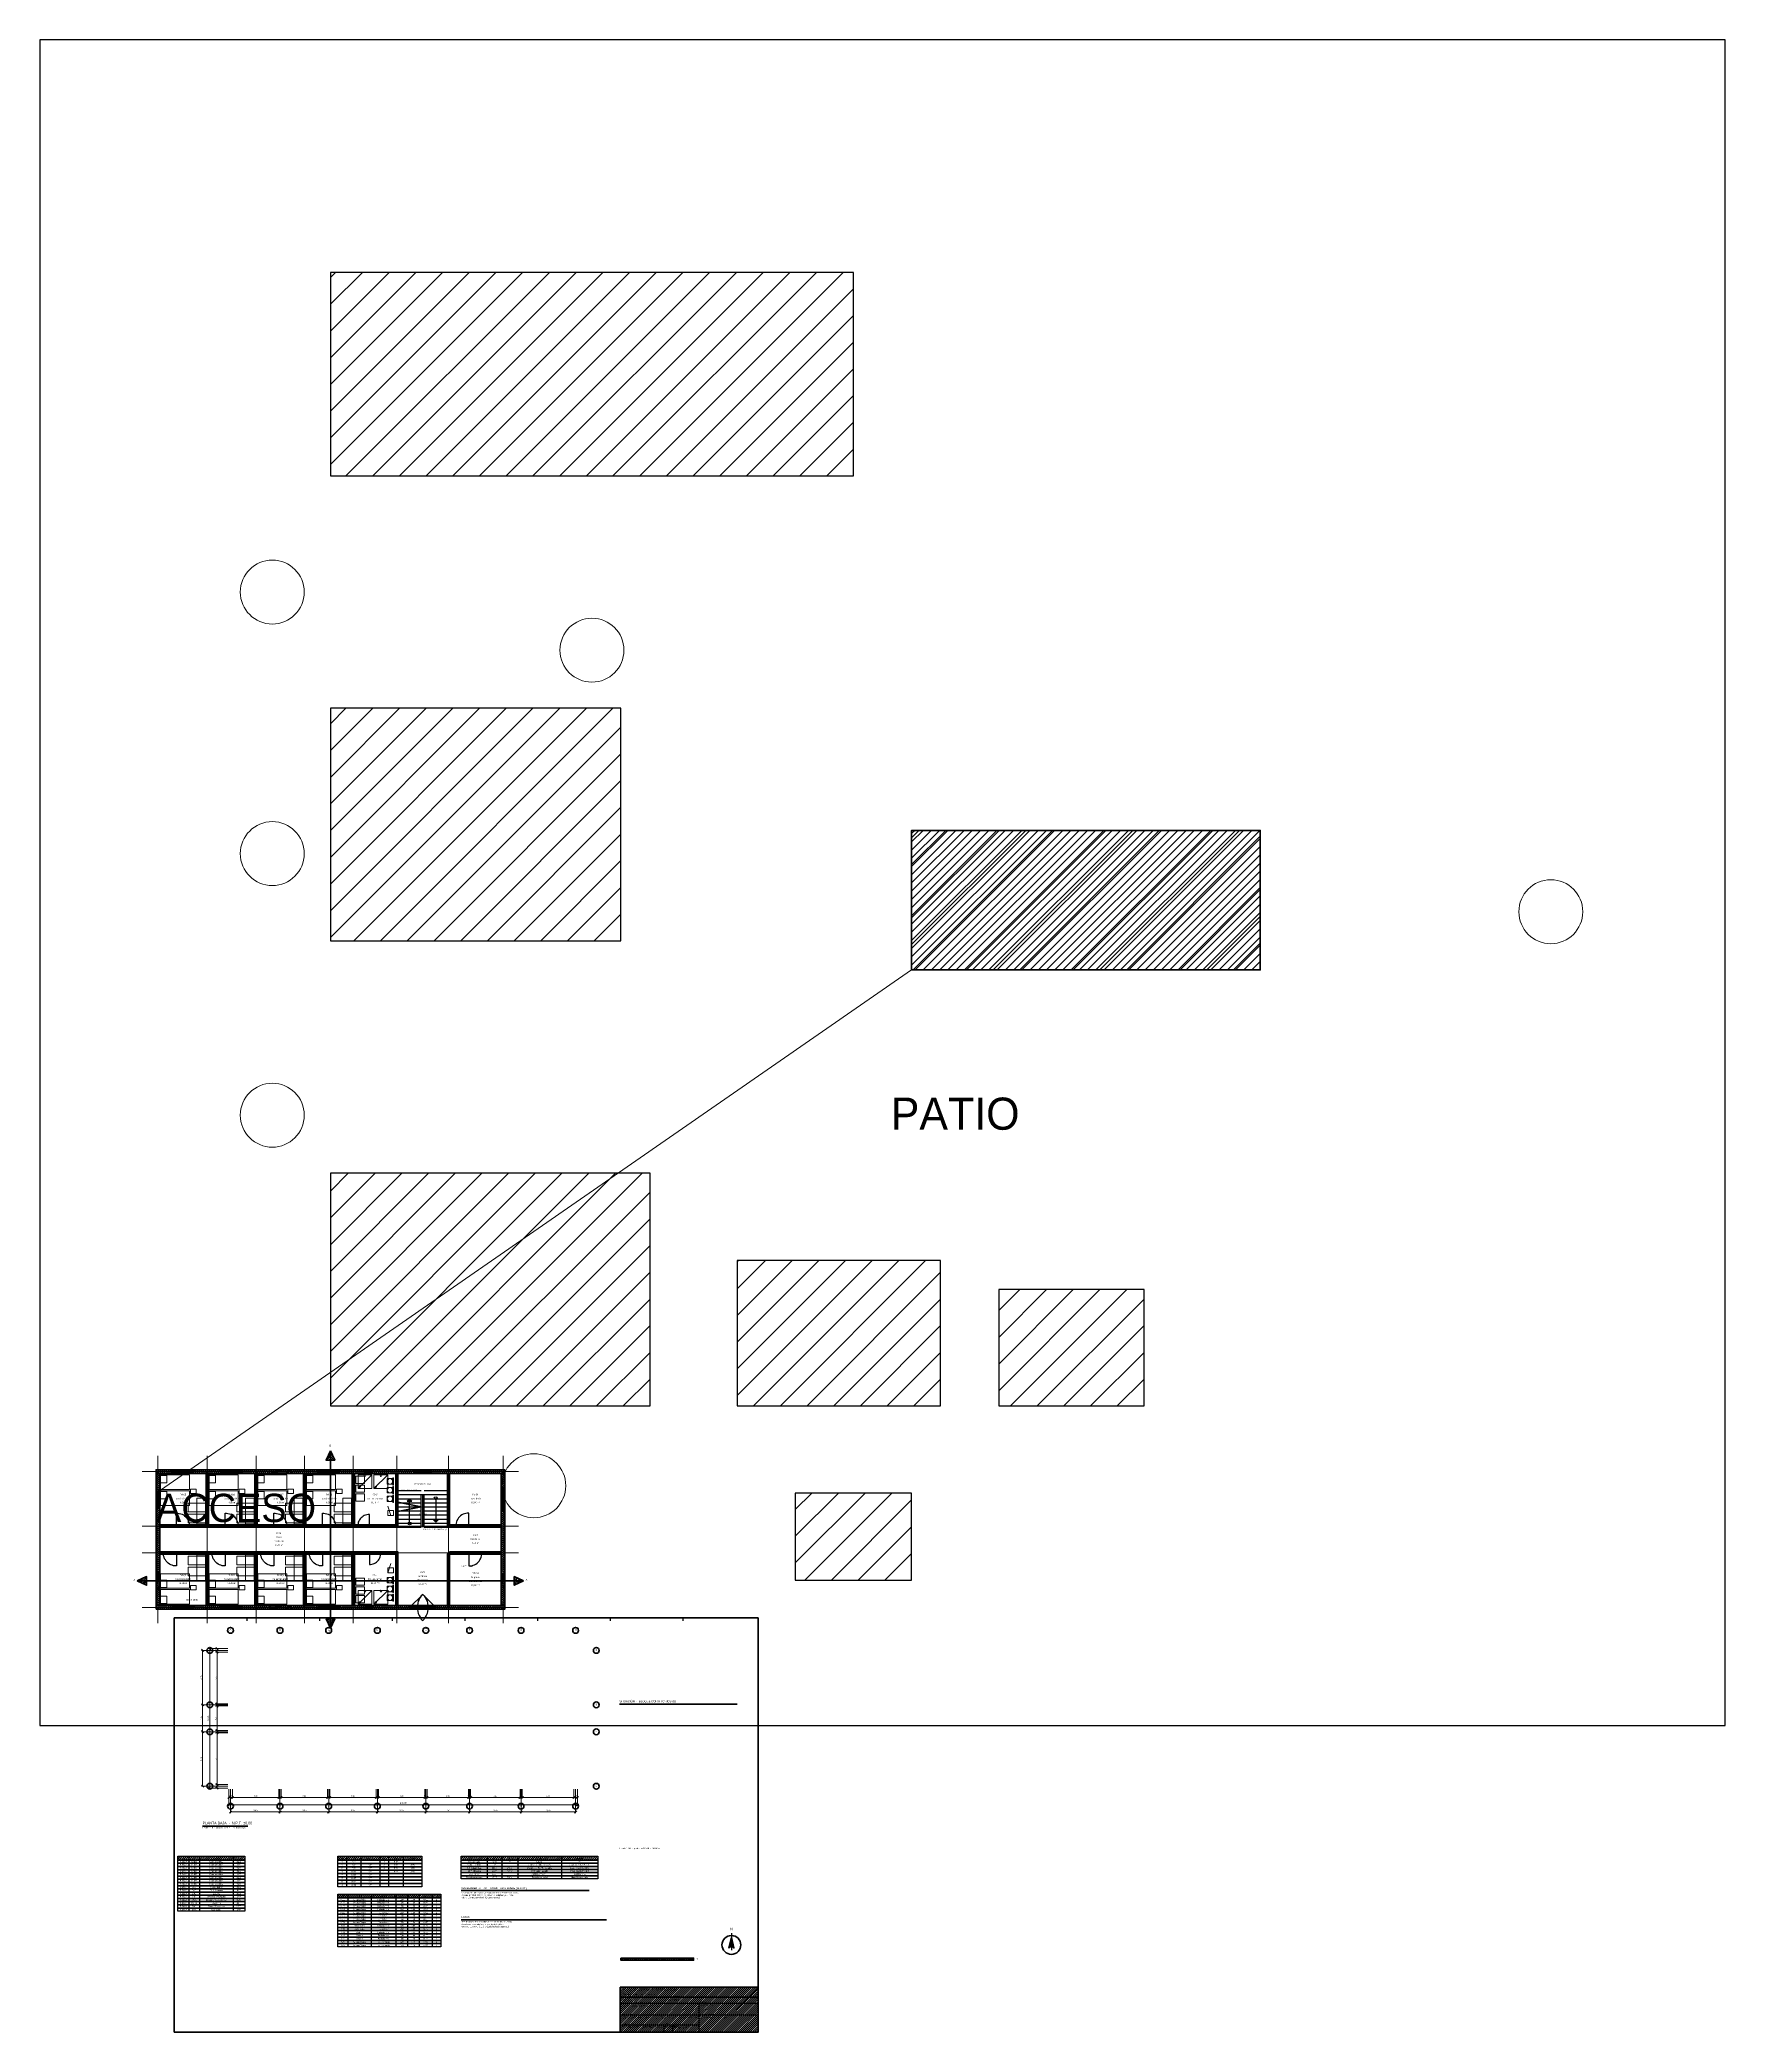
# Model space of a CAD drawing. Header units: metres. Extents: x -8 to 108, y -29 to 108.
import ezdxf
from ezdxf.enums import TextEntityAlignment as Align

# ---------------------------------------------------------------- set-up
doc = ezdxf.new("R2010")
doc.units = ezdxf.units.M
for name, color, linetype, lineweight in [('arbol', 7, 'CONTINUOUS', 18), ('carpinteria', 7, 'CONTINUOUS', 25), ('cota', 7, 'CONTINUOUS', 13), ('cota-texto', 7, 'CONTINUOUS', 5), ('destacado', 7, 'CONTINUOUS', 40), ('edificio', 7, 'CONTINUOUS', 25), ('eje', 7, 'CONTINUOUS', 13), ('fondo', 7, 'CONTINUOUS', 5), ('hatch', 7, 'CONTINUOUS', 9), ('marco', 7, 'CONTINUOUS', 70), ('marco-fino', 7, 'CONTINUOUS', 25), ('marco-medio', 7, 'CONTINUOUS', 40), ('mobiliario', 7, 'CONTINUOUS', 18), ('muro-corte', 7, 'CONTINUOUS', 60), ('muro-fill', 7, 'CONTINUOUS', 25), ('proyeccion', 7, 'CONTINUOUS', 15), ('sanitario', 7, 'CONTINUOUS', 20), ('sombra', 7, 'CONTINUOUS', 5), ('tabique-fill', 7, 'CONTINUOUS', 30), ('texto', 7, 'CONTINUOUS', 5), ('texto-suave', 7, 'CONTINUOUS', 5), ('vidrio', 7, 'CONTINUOUS', 18)]:
    doc.layers.add(name, color=color, linetype=linetype, lineweight=lineweight)

msp = doc.modelspace()

# ---------------------------------------------------------------- linework, layer by layer
at = {"layer": 'arbol'}
for centre in [(8, 70), (30, 66), (8, 52), (96, 48), (8, 34), (26, 8.5)]:
    msp.add_circle(centre, 2.2, dxfattribs=at)
at = {"layer": 'carpinteria'}
for p, q in [((1.1, 9.6), (2.6, 9.6)), ((1.1, 9.35), (1.1, 9.6)), ((2.6, 9.35), (2.6, 9.6)), ((4.45, 9.6), (5.95, 9.6)), ((4.45, 9.35), (4.45, 9.6)), ((5.95, 9.35), (5.95, 9.6)), ((7.8, 9.6), (9.3, 9.6)), ((7.8, 9.35), (7.8, 9.6)), ((9.3, 9.35), (9.3, 9.6)), ((11.15, 9.6), (12.65, 9.6)), ((11.15, 9.35), (11.15, 9.6)), ((12.65, 9.35), (12.65, 9.6)), ((14.4, 9.6), (14.9, 9.6)), ((14.4, 9.35), (14.4, 9.6)), ((14.9, 9.35), (14.9, 9.6)), ((17.75, 9.6), (18.95, 9.6)), ((17.75, 9.35), (17.75, 9.6)), ((18.95, 9.35), (18.95, 9.6)), ((1.1, 9.35), (2.6, 9.35)), ((4.45, 9.35), (5.95, 9.35)), ((7.8, 9.35), (9.3, 9.35)), ((11.15, 9.35), (12.65, 9.35)), ((14.4, 9.35), (14.9, 9.35)), ((17.75, 9.35), (18.95, 9.35)), ((23.75, 6.8), (23.75, 8.3)), ((23.75, 8.3), (24, 8.3)), ((24, 6.8), (24, 8.3)), ((0, 6.95), (0, 8.15)), ((0, 8.15), (0.25, 8.15)), ((0, 6.95), (0.25, 6.95)), ((0.25, 6.95), (0.25, 8.15)), ((17.45, 5.9), (17.45, 7.59)), ((19.25, 7.64), (19.25, 6)), ((1.4, 5.72), (1.4, 6.62)), ((1.4, 5.72), (1.4, 5.72)), ((4.75, 5.72), (4.75, 6.62)), ((4.75, 5.72), (4.75, 5.72)), ((8.1, 5.72), (8.1, 6.62)), ((8.1, 5.72), (8.1, 5.72)), ((11.45, 5.72), (11.45, 6.62)), ((11.45, 5.72), (11.45, 5.72)), ((14.68, 5.72), (14.68, 6.53)), ((14.68, 5.72), (14.68, 5.72)), ((21.52, 5.72), (21.52, 6.62)), ((21.52, 5.72), (21.52, 5.72)), ((23.75, 6.8), (24, 6.8)), ((1.4, 3.88), (1.4, 2.98)), ((1.4, 3.88), (1.4, 3.88)), ((4.75, 3.88), (4.75, 2.98)), ((4.75, 3.88), (4.75, 3.88)), ((8.1, 3.88), (8.1, 2.98)), ((8.1, 3.88), (8.1, 3.88)), ((11.45, 3.88), (11.45, 2.98)), ((11.45, 3.88), (11.45, 3.88)), ((14.68, 3.88), (14.68, 3.08)), ((14.68, 3.88), (14.68, 3.88)), ((21.52, 3.88), (21.52, 2.98)), ((21.52, 3.88), (21.52, 3.88)), ((0, 1.4), (0, 2.6)), ((0, 2.6), (0.25, 2.6)), ((0, 1.4), (0.25, 1.4)), ((0.25, 1.4), (0.25, 2.6)), ((23.75, 1.55), (23.75, 2.45)), ((23.75, 2.45), (24, 2.45)), ((23.75, 1.55), (24, 1.55)), ((24, 1.55), (24, 2.45)), ((1.1, 0.25), (2.6, 0.25)), ((1.1, 0), (1.1, 0.25)), ((1.1, 0), (2.6, 0)), ((2.6, 0), (2.6, 0.25)), ((4.45, 0.25), (5.95, 0.25)), ((4.45, 0), (4.45, 0.25)), ((4.45, 0), (5.95, 0)), ((5.95, 0), (5.95, 0.25)), ((7.8, 0.25), (9.3, 0.25)), ((7.8, 0), (7.8, 0.25)), ((7.8, 0), (9.3, 0)), ((9.3, 0), (9.3, 0.25)), ((11.15, 0.25), (12.65, 0.25)), ((11.15, 0), (11.15, 0.25)), ((11.15, 0), (12.65, 0)), ((12.65, 0), (12.65, 0.25)), ((14.4, 0.25), (14.9, 0.25)), ((14.4, 0), (14.4, 0.25)), ((14.4, 0), (14.9, 0)), ((14.9, 0), (14.9, 0.25)), ((17.45, 0.12), (18.35, 1.02)), ((17.45, 0.12), (17.45, 0.12)), ((19.25, 0.12), (18.35, 1.02)), ((19.25, 0.12), (19.25, 0.12))]:
    msp.add_line(p, q, dxfattribs=at)
for points in [[(17.45, 7.59), (17.29, 7.43), (17.61, 7.43)], [(17.45, 7.59), (17.29, 7.43), (17.61, 7.43)], [(19.25, 6), (19.09, 6.16), (19.41, 6.16)], [(19.25, 6), (19.09, 6.16), (19.41, 6.16)]]:
    msp.add_lwpolyline(points, close=True, dxfattribs=at)
for points in [[(1.4, 6.62), (1.5, 6.62), (1.6, 6.6), (1.7, 6.57), (1.79, 6.54), (1.88, 6.49), (1.96, 6.43), (2.04, 6.36), (2.1, 6.29), (2.16, 6.2), (2.21, 6.12), (2.25, 6.02), (2.28, 5.93), (2.29, 5.83), (2.3, 5.72)], [(4.75, 6.62), (4.85, 6.62), (4.95, 6.6), (5.05, 6.57), (5.14, 6.54), (5.23, 6.49), (5.31, 6.43), (5.39, 6.36), (5.45, 6.29), (5.51, 6.2), (5.56, 6.12), (5.6, 6.02), (5.63, 5.93), (5.64, 5.83), (5.65, 5.72)], [(8.1, 6.62), (8.2, 6.62), (8.3, 6.6), (8.4, 6.57), (8.49, 6.54), (8.58, 6.49), (8.66, 6.43), (8.74, 6.36), (8.8, 6.29), (8.86, 6.2), (8.91, 6.12), (8.95, 6.02), (8.98, 5.93), (8.99, 5.83), (9, 5.72)], [(11.45, 6.62), (11.55, 6.62), (11.65, 6.6), (11.75, 6.57), (11.84, 6.54), (11.93, 6.49), (12.01, 6.43), (12.09, 6.36), (12.15, 6.29), (12.21, 6.2), (12.26, 6.12), (12.3, 6.02), (12.33, 5.93), (12.34, 5.83), (12.35, 5.72)], [(14.68, 6.53), (14.59, 6.52), (14.5, 6.5), (14.41, 6.48), (14.33, 6.45), (14.25, 6.4), (14.18, 6.35), (14.11, 6.29), (14.05, 6.22), (14, 6.15), (13.95, 6.07), (13.92, 5.99), (13.9, 5.9), (13.88, 5.81), (13.88, 5.72)], [(21.52, 6.62), (21.42, 6.62), (21.32, 6.6), (21.23, 6.57), (21.13, 6.54), (21.05, 6.49), (20.96, 6.43), (20.89, 6.36), (20.82, 6.29), (20.76, 6.2), (20.71, 6.12), (20.68, 6.02), (20.65, 5.93), (20.63, 5.83), (20.62, 5.72)], [(1.4, 2.98), (1.3, 2.98), (1.2, 3), (1.1, 3.03), (1.01, 3.06), (0.92, 3.11), (0.84, 3.17), (0.76, 3.24), (0.7, 3.31), (0.64, 3.4), (0.59, 3.48), (0.55, 3.58), (0.52, 3.67), (0.51, 3.77), (0.5, 3.88)], [(4.75, 2.98), (4.65, 2.98), (4.55, 3), (4.45, 3.03), (4.36, 3.06), (4.27, 3.11), (4.19, 3.17), (4.11, 3.24), (4.05, 3.31), (3.99, 3.4), (3.94, 3.48), (3.9, 3.58), (3.87, 3.67), (3.86, 3.77), (3.85, 3.88)], [(8.1, 2.98), (8, 2.98), (7.9, 3), (7.8, 3.03), (7.71, 3.06), (7.62, 3.11), (7.54, 3.17), (7.46, 3.24), (7.4, 3.31), (7.34, 3.4), (7.29, 3.48), (7.25, 3.58), (7.22, 3.67), (7.21, 3.77), (7.2, 3.88)], [(11.45, 2.98), (11.35, 2.98), (11.25, 3), (11.15, 3.03), (11.06, 3.06), (10.97, 3.11), (10.89, 3.17), (10.81, 3.24), (10.75, 3.31), (10.69, 3.4), (10.64, 3.48), (10.6, 3.58), (10.57, 3.67), (10.56, 3.77), (10.55, 3.88)], [(14.68, 3.08), (14.76, 3.08), (14.85, 3.1), (14.94, 3.12), (15.02, 3.15), (15.1, 3.2), (15.17, 3.25), (15.24, 3.31), (15.3, 3.38), (15.35, 3.45), (15.4, 3.53), (15.43, 3.61), (15.45, 3.7), (15.47, 3.79), (15.47, 3.88)], [(21.52, 2.98), (21.63, 2.98), (21.73, 3), (21.82, 3.03), (21.92, 3.06), (22, 3.11), (22.09, 3.17), (22.16, 3.24), (22.23, 3.31), (22.29, 3.4), (22.34, 3.48), (22.37, 3.58), (22.4, 3.67), (22.42, 3.77), (22.43, 3.88)], [(18.35, 1.02), (18.25, 0.92), (18.17, 0.8), (18.1, 0.68), (18.05, 0.55), (18.01, 0.41), (17.99, 0.27), (17.98, 0.12), (17.99, -0.02), (18.01, -0.16), (18.05, -0.3), (18.1, -0.43), (18.17, -0.55), (18.25, -0.67), (18.35, -0.78)], [(18.35, 1.02), (18.45, 0.92), (18.53, 0.8), (18.6, 0.68), (18.65, 0.55), (18.69, 0.41), (18.71, 0.27), (18.72, 0.12), (18.71, -0.02), (18.69, -0.16), (18.65, -0.3), (18.6, -0.43), (18.53, -0.55), (18.45, -0.67), (18.35, -0.78)]]:
    msp.add_lwpolyline(points, dxfattribs=at)
for centre in [(19.25, 7.64), (17.45, 5.9)]:
    msp.add_circle(centre, 0.1, dxfattribs=at)
at = {"layer": 'cota'}
for p, q in [((3.62, -2.62), (3.78, -2.78)), ((4.93, -2.7), (3.62, -2.7)), ((3.7, -12.3), (3.7, -2.7)), ((4.12, -2.62), (4.28, -2.78)), ((4.93, -2.7), (4.12, -2.7)), ((4.2, -2.95), (4.2, -2.7)), ((3.12, -2.75), (3.28, -2.9)), ((4.93, -2.83), (3.12, -2.83)), ((3.2, -6.58), (3.2, -2.83)), ((4.12, -2.88), (4.28, -3.03)), ((4.12, -2.88), (4.28, -3.03)), ((4.93, -2.95), (4.12, -2.95)), ((4.93, -2.95), (4.12, -2.95)), ((4.2, -6.5), (4.2, -2.95)), ((3.12, -6.5), (3.28, -6.65)), ((3.12, -6.5), (3.28, -6.65)), ((4.93, -6.58), (3.12, -6.58)), ((4.93, -6.58), (3.12, -6.58)), ((3.2, -8.43), (3.2, -6.58)), ((4.12, -6.43), (4.28, -6.58)), ((4.12, -6.43), (4.28, -6.58)), ((4.93, -6.5), (4.12, -6.5)), ((4.93, -6.5), (4.12, -6.5)), ((4.12, -6.58), (4.28, -6.73)), ((4.12, -6.58), (4.28, -6.73)), ((4.93, -6.65), (4.12, -6.65)), ((4.93, -6.65), (4.12, -6.65)), ((4.2, -6.65), (4.2, -6.5)), ((4.2, -8.35), (4.2, -6.65)), ((3.12, -8.35), (3.28, -8.5)), ((3.12, -8.35), (3.28, -8.5)), ((4.93, -8.43), (3.12, -8.43)), ((4.93, -8.43), (3.12, -8.43)), ((3.2, -12.18), (3.2, -8.43)), ((4.12, -8.28), (4.28, -8.43)), ((4.12, -8.28), (4.28, -8.43)), ((4.93, -8.35), (4.12, -8.35)), ((4.93, -8.35), (4.12, -8.35)), ((4.12, -8.43), (4.28, -8.58)), ((4.12, -8.43), (4.28, -8.58)), ((4.93, -8.5), (4.12, -8.5)), ((4.93, -8.5), (4.12, -8.5)), ((4.2, -8.5), (4.2, -8.35)), ((4.2, -12.05), (4.2, -8.5)), ((3.12, -12.1), (3.28, -12.25)), ((4.93, -12.18), (3.12, -12.18)), ((3.62, -12.23), (3.78, -12.38)), ((4.93, -12.3), (3.62, -12.3)), ((4.12, -11.98), (4.28, -12.12)), ((4.12, -11.98), (4.28, -12.12)), ((4.93, -12.05), (4.12, -12.05)), ((4.93, -12.05), (4.12, -12.05)), ((4.12, -12.23), (4.28, -12.38)), ((4.93, -12.3), (4.12, -12.3)), ((4.2, -12.3), (4.2, -12.05)), ((4.93, -13.03), (5.08, -12.88)), ((4.93, -13.53), (5.08, -13.38)), ((5, -12.38), (5, -13.53)), ((5, -12.38), (5, -13.03)), ((5, -12.95), (5.25, -12.95)), ((5, -13.45), (29, -13.45)), ((5.12, -12.38), (5.12, -14.03)), ((5.18, -13.03), (5.33, -12.88)), ((5.18, -13.03), (5.33, -12.88)), ((5.25, -12.38), (5.25, -13.03)), ((5.25, -12.38), (5.25, -13.03)), ((5.25, -12.95), (8.45, -12.95)), ((8.38, -13.03), (8.53, -12.88)), ((8.38, -13.03), (8.53, -12.88)), ((8.45, -12.38), (8.45, -13.03)), ((8.45, -12.38), (8.45, -13.03)), ((8.45, -12.95), (8.6, -12.95)), ((8.53, -12.38), (8.53, -14.03)), ((8.53, -12.38), (8.53, -14.03)), ((8.53, -13.03), (8.68, -12.88)), ((8.53, -13.03), (8.68, -12.88)), ((8.6, -12.38), (8.6, -13.03)), ((8.6, -12.38), (8.6, -13.03)), ((8.6, -12.95), (11.8, -12.95)), ((11.73, -13.03), (11.88, -12.88)), ((11.73, -13.03), (11.88, -12.88)), ((11.8, -12.38), (11.8, -13.03)), ((11.8, -12.38), (11.8, -13.03)), ((11.8, -12.95), (11.95, -12.95)), ((11.88, -12.38), (11.88, -14.03)), ((11.88, -12.38), (11.88, -14.03)), ((11.88, -13.03), (12.03, -12.88)), ((11.88, -13.03), (12.03, -12.88)), ((11.95, -12.38), (11.95, -13.03)), ((11.95, -12.38), (11.95, -13.03)), ((11.95, -12.95), (15.15, -12.95)), ((15.07, -13.03), (15.23, -12.88)), ((15.07, -13.03), (15.23, -12.88)), ((15.15, -12.38), (15.15, -13.03)), ((15.15, -12.38), (15.15, -13.03)), ((15.15, -12.95), (15.3, -12.95)), ((15.23, -12.38), (15.23, -14.03)), ((15.23, -12.38), (15.23, -14.03)), ((15.23, -13.03), (15.38, -12.88)), ((15.23, -13.03), (15.38, -12.88)), ((15.3, -12.38), (15.3, -13.03)), ((15.3, -12.38), (15.3, -13.03)), ((15.3, -12.95), (18.5, -12.95)), ((18.43, -13.03), (18.57, -12.88)), ((18.43, -13.03), (18.57, -12.88)), ((18.5, -12.38), (18.5, -13.03)), ((18.5, -12.38), (18.5, -13.03)), ((18.5, -12.95), (18.65, -12.95)), ((18.57, -12.38), (18.57, -14.03)), ((18.57, -12.38), (18.57, -14.03)), ((18.57, -13.03), (18.73, -12.88)), ((18.57, -13.03), (18.73, -12.88)), ((18.65, -12.38), (18.65, -13.03)), ((18.65, -12.38), (18.65, -13.03)), ((18.65, -12.95), (21.5, -12.95)), ((21.43, -13.03), (21.58, -12.88)), ((21.43, -13.03), (21.58, -12.88)), ((21.5, -12.38), (21.5, -13.03)), ((21.5, -12.38), (21.5, -13.03)), ((21.5, -12.95), (21.65, -12.95)), ((21.58, -12.38), (21.58, -14.03)), ((21.58, -12.38), (21.58, -14.03)), ((21.58, -13.03), (21.73, -12.88)), ((21.58, -13.03), (21.73, -12.88)), ((21.65, -12.38), (21.65, -13.03)), ((21.65, -12.38), (21.65, -13.03)), ((21.65, -12.95), (25.05, -12.95)), ((24.98, -13.03), (25.12, -12.88)), ((24.98, -13.03), (25.12, -12.88)), ((25.05, -12.38), (25.05, -13.03)), ((25.05, -12.38), (25.05, -13.03)), ((25.05, -12.95), (25.2, -12.95)), ((25.12, -12.38), (25.12, -14.03)), ((25.12, -12.38), (25.12, -14.03)), ((25.12, -13.03), (25.28, -12.88)), ((25.12, -13.03), (25.28, -12.88)), ((25.2, -12.38), (25.2, -13.03)), ((25.2, -12.38), (25.2, -13.03)), ((25.2, -12.95), (28.75, -12.95)), ((28.68, -13.03), (28.83, -12.88)), ((28.68, -13.03), (28.83, -12.88)), ((28.75, -12.38), (28.75, -13.03)), ((28.75, -12.38), (28.75, -13.03)), ((28.75, -12.95), (29, -12.95)), ((28.88, -12.38), (28.88, -14.03)), ((28.93, -13.03), (29.08, -12.88)), ((28.93, -13.53), (29.08, -13.38)), ((29, -12.38), (29, -13.53)), ((29, -12.38), (29, -13.03)), ((5.05, -14.03), (5.2, -13.88)), ((5.12, -13.95), (8.53, -13.95)), ((8.45, -14.03), (8.6, -13.88)), ((8.45, -14.03), (8.6, -13.88)), ((8.53, -13.95), (11.88, -13.95)), ((11.8, -14.03), (11.95, -13.88)), ((11.8, -14.03), (11.95, -13.88)), ((11.88, -13.95), (15.23, -13.95)), ((15.15, -14.03), (15.3, -13.88)), ((15.15, -14.03), (15.3, -13.88)), ((15.23, -13.95), (18.57, -13.95)), ((18.5, -14.03), (18.65, -13.88)), ((18.5, -14.03), (18.65, -13.88)), ((18.57, -13.95), (21.58, -13.95)), ((21.5, -14.03), (21.65, -13.88)), ((21.5, -14.03), (21.65, -13.88)), ((21.58, -13.95), (25.12, -13.95)), ((25.05, -14.03), (25.2, -13.88)), ((25.05, -14.03), (25.2, -13.88)), ((25.12, -13.95), (28.88, -13.95)), ((28.8, -14.03), (28.95, -13.88))]:
    msp.add_line(p, q, dxfattribs=at)
at = {"layer": 'destacado'}
msp.add_lwpolyline([(52, 44), (76, 44), (76, 53.6), (52, 53.6)], close=True, dxfattribs=at)
at = {"layer": 'edificio'}
for points in [[(12, 78), (48, 78), (48, 92), (12, 92)], [(12, 46), (32, 46), (32, 62), (12, 62)], [(52, 44), (76, 44), (76, 53.6), (52, 53.6)], [(12, 14), (34, 14), (34, 30), (12, 30)], [(40, 14), (54, 14), (54, 24), (40, 24)], [(58, 14), (68, 14), (68, 22), (58, 22)], [(44, 2), (52, 2), (52, 8), (44, 8)]]:
    msp.add_lwpolyline(points, close=True, dxfattribs=at)
at = {"layer": 'eje'}
for p, q in [((0.12, -0.95), (0.12, 10.55)), ((3.52, -0.95), (3.52, 10.55)), ((6.88, -0.95), (6.88, 10.55)), ((10.22, -0.95), (10.22, 10.55)), ((13.57, -0.95), (13.57, 10.55)), ((16.57, -0.95), (16.57, 10.55)), ((20.12, -0.95), (20.12, 10.55)), ((23.88, -0.95), (23.88, 10.55)), ((-0.95, 9.47), (24.95, 9.47)), ((-0.95, 5.72), (24.95, 5.72)), ((-0.95, 3.88), (24.95, 3.88)), ((-0.95, 0.12), (24.95, 0.12))]:
    msp.add_line(p, q, dxfattribs=at)
at = {"layer": 'fondo'}
for points in [[(1.1, 9.35), (2.6, 9.35), (2.6, 9.6), (1.1, 9.6)], [(4.45, 9.35), (5.95, 9.35), (5.95, 9.6), (4.45, 9.6)], [(7.8, 9.35), (9.3, 9.35), (9.3, 9.6), (7.8, 9.6)], [(11.15, 9.35), (12.65, 9.35), (12.65, 9.6), (11.15, 9.6)], [(14.4, 9.35), (14.9, 9.35), (14.9, 9.6), (14.4, 9.6)], [(17.75, 9.35), (18.95, 9.35), (18.95, 9.6), (17.75, 9.6)], [(23.75, 6.8), (24, 6.8), (24, 8.3), (23.75, 8.3)], [(0, 6.95), (0.25, 6.95), (0.25, 8.15), (0, 8.15)], [(1.4, 5.65), (2.3, 5.65), (2.3, 5.8), (1.4, 5.8)], [(4.75, 5.65), (5.65, 5.65), (5.65, 5.8), (4.75, 5.8)], [(8.1, 5.65), (9, 5.65), (9, 5.8), (8.1, 5.8)], [(11.45, 5.65), (12.35, 5.65), (12.35, 5.8), (11.45, 5.8)], [(14.68, 5.65), (15.47, 5.65), (15.47, 5.8), (14.68, 5.8)], [(21.52, 5.65), (22.43, 5.65), (22.43, 5.8), (21.52, 5.8)], [(1.4, 3.8), (2.3, 3.8), (2.3, 3.95), (1.4, 3.95)], [(4.75, 3.8), (5.65, 3.8), (5.65, 3.95), (4.75, 3.95)], [(8.1, 3.8), (9, 3.8), (9, 3.95), (8.1, 3.95)], [(11.45, 3.8), (12.35, 3.8), (12.35, 3.95), (11.45, 3.95)], [(14.68, 3.8), (15.47, 3.8), (15.47, 3.95), (14.68, 3.95)], [(21.52, 3.8), (22.43, 3.8), (22.43, 3.95), (21.52, 3.95)], [(0, 1.4), (0.25, 1.4), (0.25, 2.6), (0, 2.6)], [(23.75, 1.55), (24, 1.55), (24, 2.45), (23.75, 2.45)], [(1.1, 0), (2.6, 0), (2.6, 0.25), (1.1, 0.25)], [(4.45, 0), (5.95, 0), (5.95, 0.25), (4.45, 0.25)], [(7.8, 0), (9.3, 0), (9.3, 0.25), (7.8, 0.25)], [(11.15, 0), (12.65, 0), (12.65, 0.25), (11.15, 0.25)], [(14.4, 0), (14.9, 0), (14.9, 0.25), (14.4, 0.25)], [(17.45, 0), (19.25, 0), (19.25, 0.25), (17.45, 0.25)]]:
    msp.add_lwpolyline(points, close=True, dxfattribs=at)
at = {"layer": 'hatch'}
for p, q in [((12, 78.77), (25.23, 92)), ((12, 80.61), (23.39, 92)), ((12, 82.45), (21.55, 92)), ((12, 84.28), (19.72, 92)), ((12, 86.12), (17.88, 92)), ((12, 87.96), (16.04, 92)), ((12, 89.8), (14.2, 92)), ((12, 91.64), (12.36, 92)), ((13.07, 78), (27.07, 92)), ((14.91, 78), (28.91, 92)), ((16.75, 78), (30.75, 92)), ((18.58, 78), (32.58, 92)), ((20.42, 78), (34.42, 92)), ((22.26, 78), (36.26, 92)), ((24.1, 78), (38.1, 92)), ((25.94, 78), (39.94, 92)), ((27.78, 78), (41.78, 92)), ((29.62, 78), (43.62, 92)), ((31.45, 78), (45.45, 92)), ((33.29, 78), (47.29, 92)), ((35.13, 78), (48, 90.87)), ((36.97, 78), (48, 89.03)), ((38.81, 78), (48, 87.19)), ((40.65, 78), (48, 85.35)), ((42.48, 78), (48, 83.52)), ((44.32, 78), (48, 81.68)), ((46.16, 78), (48, 79.84)), ((12, 46.22), (27.78, 62)), ((12, 48.06), (25.94, 62)), ((12, 49.9), (24.1, 62)), ((12, 51.74), (22.26, 62)), ((12, 53.58), (20.42, 62)), ((12, 55.42), (18.58, 62)), ((12, 57.25), (16.75, 62)), ((12, 59.09), (14.91, 62)), ((12, 60.93), (13.07, 62)), ((13.62, 46), (29.62, 62)), ((15.45, 46), (31.45, 62)), ((17.29, 46), (32, 60.71)), ((19.13, 46), (32, 58.87)), ((20.97, 46), (32, 57.03)), ((22.81, 46), (32, 55.19)), ((52, 45.74), (59.86, 53.6)), ((52, 47.58), (58.02, 53.6)), ((52, 49.42), (56.18, 53.6)), ((52, 51.25), (54.35, 53.6)), ((52, 53.09), (52.51, 53.6)), ((52, 45.74), (59.86, 53.6)), ((52, 47.58), (58.02, 53.6)), ((52, 49.42), (56.18, 53.6)), ((52, 51.25), (54.35, 53.6)), ((52, 53.09), (52.51, 53.6)), ((52, 44.32), (61.28, 53.6)), ((52, 44.89), (60.71, 53.6)), ((52, 45.46), (60.14, 53.6)), ((52, 46.02), (59.58, 53.6)), ((52, 46.59), (59.01, 53.6)), ((52, 47.15), (58.45, 53.6)), ((52, 47.72), (57.88, 53.6)), ((52, 48.28), (57.32, 53.6)), ((52, 48.85), (56.75, 53.6)), ((52, 49.42), (56.18, 53.6)), ((52, 49.98), (55.62, 53.6)), ((52, 50.55), (55.05, 53.6)), ((52, 51.11), (54.49, 53.6)), ((52, 51.68), (53.92, 53.6)), ((52, 52.24), (53.36, 53.6)), ((52, 52.81), (52.79, 53.6)), ((52, 53.38), (52.22, 53.6)), ((52.1, 44), (61.7, 53.6)), ((52.1, 44), (61.7, 53.6)), ((52.24, 44), (61.84, 53.6)), ((52.81, 44), (62.41, 53.6)), ((53.37, 44), (62.97, 53.6)), ((53.94, 44), (63.54, 53.6)), ((53.94, 44), (63.54, 53.6)), ((53.94, 44), (63.54, 53.6)), ((54.5, 44), (64.1, 53.6)), ((55.07, 44), (64.67, 53.6)), ((55.64, 44), (65.24, 53.6)), ((55.78, 44), (65.38, 53.6)), ((55.78, 44), (65.38, 53.6)), ((56.2, 44), (65.8, 53.6)), ((56.77, 44), (66.37, 53.6)), ((57.33, 44), (66.93, 53.6)), ((57.62, 44), (67.22, 53.6)), ((57.62, 44), (67.22, 53.6)), ((57.9, 44), (67.5, 53.6)), ((58.46, 44), (68.06, 53.6)), ((59.03, 44), (68.63, 53.6)), ((59.45, 44), (69.05, 53.6)), ((59.45, 44), (69.05, 53.6)), ((59.6, 44), (69.2, 53.6)), ((60.16, 44), (69.76, 53.6)), ((60.73, 44), (70.33, 53.6)), ((61.29, 44), (70.89, 53.6)), ((61.29, 44), (70.89, 53.6)), ((61.29, 44), (70.89, 53.6)), ((61.86, 44), (71.46, 53.6)), ((62.42, 44), (72.02, 53.6)), ((62.99, 44), (72.59, 53.6)), ((63.13, 44), (72.73, 53.6)), ((63.13, 44), (72.73, 53.6)), ((63.55, 44), (73.15, 53.6)), ((64.12, 44), (73.72, 53.6)), ((64.69, 44), (74.29, 53.6)), ((64.97, 44), (74.57, 53.6)), ((64.97, 44), (74.57, 53.6)), ((65.25, 44), (74.85, 53.6)), ((65.82, 44), (75.42, 53.6)), ((66.38, 44), (75.98, 53.6)), ((24.65, 46), (32, 53.35)), ((66.81, 44), (76, 53.19)), ((66.81, 44), (76, 53.19)), ((66.95, 44), (76, 53.05)), ((67.51, 44), (76, 52.49)), ((26.48, 46), (32, 51.52)), ((68.08, 44), (76, 51.92)), ((68.65, 44), (76, 51.35)), ((68.65, 44), (76, 51.35)), ((68.65, 44), (76, 51.35)), ((69.21, 44), (76, 50.79)), ((28.32, 46), (32, 49.68)), ((69.78, 44), (76, 50.22)), ((70.34, 44), (76, 49.66)), ((70.48, 44), (76, 49.52)), ((70.48, 44), (76, 49.52)), ((70.91, 44), (76, 49.09)), ((71.47, 44), (76, 48.53)), ((30.16, 46), (32, 47.84)), ((72.04, 44), (76, 47.96)), ((72.32, 44), (76, 47.68)), ((72.32, 44), (76, 47.68)), ((72.61, 44), (76, 47.39)), ((73.17, 44), (76, 46.83)), ((73.74, 44), (76, 46.26)), ((74.16, 44), (76, 45.84)), ((74.16, 44), (76, 45.84)), ((74.3, 44), (76, 45.7)), ((74.87, 44), (76, 45.13)), ((75.43, 44), (76, 44.57)), ((12, 14.06), (27.94, 30)), ((12, 15.9), (26.1, 30)), ((12, 17.74), (24.26, 30)), ((12, 19.58), (22.42, 30)), ((12, 21.42), (20.58, 30)), ((12, 23.25), (18.75, 30)), ((12, 25.09), (16.91, 30)), ((12, 26.93), (15.07, 30)), ((12, 28.77), (13.23, 30)), ((13.78, 14), (29.78, 30)), ((15.62, 14), (31.62, 30)), ((17.45, 14), (33.45, 30)), ((19.29, 14), (34, 28.71)), ((21.13, 14), (34, 26.87)), ((22.97, 14), (34, 25.03)), ((40, 14.71), (49.29, 24)), ((40, 16.55), (47.45, 24)), ((40, 18.38), (45.62, 24)), ((40, 20.22), (43.78, 24)), ((40, 22.06), (41.94, 24)), ((40, 23.9), (40.1, 24)), ((41.13, 14), (51.13, 24)), ((42.97, 14), (52.97, 24)), ((24.81, 14), (34, 23.19)), ((44.81, 14), (54, 23.19)), ((58, 15.03), (64.97, 22)), ((58, 16.87), (63.13, 22)), ((58, 18.71), (61.29, 22)), ((58, 20.55), (59.45, 22)), ((58.81, 14), (66.81, 22)), ((26.65, 14), (34, 21.35)), ((46.65, 14), (54, 21.35)), ((60.65, 14), (68, 21.35)), ((28.48, 14), (34, 19.52)), ((48.48, 14), (54, 19.52)), ((62.48, 14), (68, 19.52)), ((30.32, 14), (34, 17.68)), ((50.32, 14), (54, 17.68)), ((64.32, 14), (68, 17.68)), ((32.16, 14), (34, 15.84)), ((52.16, 14), (54, 15.84)), ((66.16, 14), (68, 15.84)), ((0, 9.39), (0.21, 9.6)), ((0, 9.53), (0.07, 9.6)), ((0.1, 9.35), (0.35, 9.6)), ((0.24, 9.35), (0.49, 9.6)), ((0.38, 9.35), (0.63, 9.6)), ((0.52, 9.35), (0.77, 9.6)), ((0.67, 9.35), (0.92, 9.6)), ((0.81, 9.35), (1.06, 9.6)), ((0.95, 9.35), (1.2, 9.6)), ((1.09, 9.35), (1.34, 9.6)), ((1.1, 9.41), (1.29, 9.6)), ((1.1, 9.55), (1.15, 9.6)), ((1.19, 9.35), (1.44, 9.6)), ((1.23, 9.35), (1.48, 9.6)), ((1.33, 9.35), (1.58, 9.6)), ((1.37, 9.35), (1.62, 9.6)), ((1.47, 9.35), (1.72, 9.6)), ((1.51, 9.35), (1.76, 9.6)), ((1.61, 9.35), (1.86, 9.6)), ((1.66, 9.35), (1.91, 9.6)), ((1.75, 9.35), (2, 9.6)), ((1.8, 9.35), (2.05, 9.6)), ((1.89, 9.35), (2.14, 9.6)), ((1.94, 9.35), (2.19, 9.6)), ((2.03, 9.35), (2.28, 9.6)), ((2.08, 9.35), (2.33, 9.6)), ((2.18, 9.35), (2.43, 9.6)), ((2.22, 9.35), (2.47, 9.6)), ((2.32, 9.35), (2.57, 9.6)), ((2.36, 9.35), (2.61, 9.6)), ((2.5, 9.35), (2.75, 9.6)), ((2.65, 9.35), (2.9, 9.6)), ((2.79, 9.35), (3.04, 9.6)), ((2.93, 9.35), (3.18, 9.6)), ((3.07, 9.35), (3.32, 9.6)), ((3.21, 9.35), (3.46, 9.6)), ((3.35, 9.35), (3.6, 9.6)), ((3.49, 9.35), (3.74, 9.6)), ((3.64, 9.35), (3.89, 9.6)), ((3.78, 9.35), (4.03, 9.6)), ((3.92, 9.35), (4.17, 9.6)), ((4.06, 9.35), (4.31, 9.6)), ((4.2, 9.35), (4.45, 9.6)), ((4.34, 9.35), (4.59, 9.6)), ((4.45, 9.41), (4.64, 9.6)), ((4.45, 9.55), (4.5, 9.6)), ((4.48, 9.35), (4.73, 9.6)), ((4.54, 9.35), (4.79, 9.6)), ((4.63, 9.35), (4.88, 9.6)), ((4.68, 9.35), (4.93, 9.6)), ((4.77, 9.35), (5.02, 9.6)), ((4.82, 9.35), (5.07, 9.6)), ((4.91, 9.35), (5.16, 9.6)), ((4.96, 9.35), (5.21, 9.6)), ((5.05, 9.35), (5.3, 9.6)), ((5.1, 9.35), (5.35, 9.6)), ((5.19, 9.35), (5.44, 9.6)), ((5.24, 9.35), (5.49, 9.6)), ((5.33, 9.35), (5.58, 9.6)), ((5.38, 9.35), (5.63, 9.6)), ((5.47, 9.35), (5.72, 9.6)), ((5.53, 9.35), (5.78, 9.6)), ((5.62, 9.35), (5.87, 9.6)), ((5.67, 9.35), (5.92, 9.6)), ((5.76, 9.35), (6.01, 9.6)), ((5.9, 9.35), (6.15, 9.6)), ((6.04, 9.35), (6.29, 9.6)), ((6.18, 9.35), (6.43, 9.6)), ((6.32, 9.35), (6.57, 9.6)), ((6.46, 9.35), (6.71, 9.6)), ((6.61, 9.35), (6.86, 9.6)), ((6.75, 9.35), (7, 9.6)), ((6.89, 9.35), (7.14, 9.6)), ((7.03, 9.35), (7.28, 9.6)), ((7.17, 9.35), (7.42, 9.6)), ((7.31, 9.35), (7.56, 9.6)), ((7.45, 9.35), (7.7, 9.6)), ((7.6, 9.35), (7.85, 9.6)), ((7.74, 9.35), (7.99, 9.6)), ((7.8, 9.41), (7.99, 9.6)), ((7.8, 9.55), (7.85, 9.6)), ((7.88, 9.35), (8.13, 9.6)), ((7.89, 9.35), (8.14, 9.6)), ((8.02, 9.35), (8.27, 9.6)), ((8.03, 9.35), (8.28, 9.6)), ((8.16, 9.35), (8.41, 9.6)), ((8.17, 9.35), (8.42, 9.6)), ((8.3, 9.35), (8.55, 9.6)), ((8.31, 9.35), (8.56, 9.6)), ((8.44, 9.35), (8.69, 9.6)), ((8.45, 9.35), (8.7, 9.6)), ((8.59, 9.35), (8.84, 9.6)), ((8.59, 9.35), (8.84, 9.6)), ((8.73, 9.35), (8.98, 9.6)), ((8.73, 9.35), (8.98, 9.6)), ((8.87, 9.35), (9.12, 9.6)), ((8.88, 9.35), (9.13, 9.6)), ((9.01, 9.35), (9.26, 9.6)), ((9.02, 9.35), (9.27, 9.6)), ((9.15, 9.35), (9.4, 9.6)), ((9.29, 9.35), (9.54, 9.6)), ((9.43, 9.35), (9.68, 9.6)), ((9.58, 9.35), (9.83, 9.6)), ((9.72, 9.35), (9.97, 9.6)), ((9.86, 9.35), (10.11, 9.6)), ((10, 9.35), (10.25, 9.6)), ((10.14, 9.35), (10.39, 9.6)), ((10.28, 9.35), (10.53, 9.6)), ((10.42, 9.35), (10.67, 9.6)), ((10.56, 9.35), (10.81, 9.6)), ((10.71, 9.35), (10.96, 9.6)), ((10.85, 9.35), (11.1, 9.6)), ((10.99, 9.35), (11.24, 9.6)), ((11.13, 9.35), (11.38, 9.6)), ((11.15, 9.41), (11.34, 9.6)), ((11.15, 9.55), (11.2, 9.6)), ((11.24, 9.35), (11.49, 9.6)), ((11.27, 9.35), (11.52, 9.6)), ((11.38, 9.35), (11.63, 9.6)), ((11.41, 9.35), (11.66, 9.6)), ((11.52, 9.35), (11.77, 9.6)), ((11.55, 9.35), (11.8, 9.6)), ((11.66, 9.35), (11.91, 9.6)), ((11.7, 9.35), (11.95, 9.6)), ((11.73, 10.25), (12.12, 10.64)), ((11.79, 10.45), (12.08, 10.73)), ((11.8, 9.35), (12.05, 9.6)), ((11.84, 9.35), (12.09, 9.6)), ((11.88, 10.25), (12.17, 10.54)), ((11.91, 10.71), (12.03, 10.83)), ((11.94, 9.35), (12.19, 9.6)), ((11.98, 9.35), (12.23, 9.6)), ((12.02, 10.25), (12.21, 10.44)), ((12.08, 9.35), (12.33, 9.6)), ((12.12, 9.35), (12.37, 9.6)), ((12.16, 10.25), (12.26, 10.35)), ((12.23, 9.35), (12.48, 9.6)), ((12.26, 9.35), (12.51, 9.6)), ((12.37, 9.35), (12.62, 9.6)), ((12.4, 9.35), (12.65, 9.6)), ((12.54, 9.35), (12.79, 9.6)), ((12.69, 9.35), (12.94, 9.6)), ((12.83, 9.35), (13.08, 9.6)), ((12.97, 9.35), (13.22, 9.6)), ((13.11, 9.35), (13.36, 9.6)), ((13.25, 9.35), (13.5, 9.6)), ((13.39, 9.35), (13.64, 9.6)), ((13.53, 9.35), (13.78, 9.6)), ((13.68, 9.35), (13.93, 9.6)), ((13.82, 9.35), (14.07, 9.6)), ((13.96, 9.35), (14.21, 9.6)), ((14.1, 9.35), (14.35, 9.6)), ((14.24, 9.35), (14.49, 9.6)), ((14.38, 9.35), (14.63, 9.6)), ((14.4, 9.42), (14.58, 9.6)), ((14.4, 9.56), (14.44, 9.6)), ((14.48, 9.35), (14.73, 9.6)), ((14.52, 9.35), (14.77, 9.6)), ((14.62, 9.35), (14.87, 9.6)), ((14.67, 9.35), (14.92, 9.6)), ((14.81, 9.35), (15.06, 9.6)), ((14.95, 9.35), (15.2, 9.6)), ((15.09, 9.35), (15.34, 9.6)), ((15.23, 9.35), (15.48, 9.6)), ((15.37, 9.35), (15.62, 9.6)), ((15.51, 9.35), (15.76, 9.6)), ((15.66, 9.35), (15.91, 9.6)), ((15.8, 9.35), (16.05, 9.6)), ((15.94, 9.35), (16.19, 9.6)), ((16.08, 9.35), (16.33, 9.6)), ((16.22, 9.35), (16.47, 9.6)), ((16.36, 9.35), (16.61, 9.6)), ((16.5, 9.35), (16.75, 9.6)), ((16.65, 9.35), (16.9, 9.6)), ((16.79, 9.35), (17.04, 9.6)), ((16.93, 9.35), (17.18, 9.6)), ((17.07, 9.35), (17.32, 9.6)), ((17.21, 9.35), (17.46, 9.6)), ((17.35, 9.35), (17.6, 9.6)), ((17.49, 9.35), (17.74, 9.6)), ((17.64, 9.35), (17.89, 9.6)), ((17.75, 9.42), (17.93, 9.6)), ((17.75, 9.56), (17.79, 9.6)), ((17.78, 9.35), (18.03, 9.6)), ((17.82, 9.35), (18.07, 9.6)), ((17.92, 9.35), (18.17, 9.6)), ((17.96, 9.35), (18.21, 9.6)), ((18.06, 9.35), (18.31, 9.6)), ((18.1, 9.35), (18.35, 9.6)), ((18.2, 9.35), (18.45, 9.6)), ((18.24, 9.35), (18.49, 9.6)), ((18.34, 9.35), (18.59, 9.6)), ((18.38, 9.35), (18.63, 9.6)), ((18.48, 9.35), (18.73, 9.6)), ((18.53, 9.35), (18.78, 9.6)), ((18.63, 9.35), (18.88, 9.6)), ((18.67, 9.35), (18.92, 9.6)), ((18.77, 9.35), (19.02, 9.6)), ((18.91, 9.35), (19.16, 9.6)), ((19.05, 9.35), (19.3, 9.6)), ((19.19, 9.35), (19.44, 9.6)), ((19.33, 9.35), (19.58, 9.6)), ((19.47, 9.35), (19.72, 9.6)), ((19.62, 9.35), (19.87, 9.6)), ((19.76, 9.35), (20.01, 9.6)), ((19.9, 9.35), (20.15, 9.6)), ((20.04, 9.35), (20.29, 9.6)), ((20.18, 9.35), (20.43, 9.6)), ((20.32, 9.35), (20.57, 9.6)), ((20.46, 9.35), (20.71, 9.6)), ((20.61, 9.35), (20.86, 9.6)), ((20.75, 9.35), (21, 9.6)), ((20.89, 9.35), (21.14, 9.6)), ((21.03, 9.35), (21.28, 9.6)), ((21.17, 9.35), (21.42, 9.6)), ((21.31, 9.35), (21.56, 9.6)), ((21.45, 9.35), (21.7, 9.6)), ((21.6, 9.35), (21.85, 9.6)), ((21.74, 9.35), (21.99, 9.6)), ((21.88, 9.35), (22.13, 9.6)), ((22.02, 9.35), (22.27, 9.6)), ((22.16, 9.35), (22.41, 9.6)), ((22.3, 9.35), (22.55, 9.6)), ((22.44, 9.35), (22.69, 9.6)), ((22.59, 9.35), (22.84, 9.6)), ((22.73, 9.35), (22.98, 9.6)), ((22.87, 9.35), (23.12, 9.6)), ((23.01, 9.35), (23.26, 9.6)), ((23.15, 9.35), (23.4, 9.6)), ((23.29, 9.35), (23.54, 9.6)), ((23.43, 9.35), (23.68, 9.6)), ((23.58, 9.35), (23.83, 9.6)), ((23.72, 9.35), (23.97, 9.6)), ((0, 9.19), (0.16, 9.35)), ((0, 9.33), (0.02, 9.35)), ((0, 9.05), (0.25, 9.3)), ((0, 8.91), (0.25, 9.16)), ((0, 8.77), (0.25, 9.02)), ((0, 8.63), (0.25, 8.88)), ((0, 8.49), (0.25, 8.74)), ((0, 8.34), (0.25, 8.59)), ((0, 8.2), (0.25, 8.45)), ((0, 8.06), (0.25, 8.31)), ((2.46, 9.35), (2.6, 9.49)), ((3.45, 9.32), (3.48, 9.35)), ((3.45, 9.18), (3.6, 9.33)), ((3.45, 9.04), (3.6, 9.19)), ((3.45, 8.89), (3.6, 9.04)), ((3.45, 8.75), (3.6, 8.9)), ((3.45, 8.61), (3.6, 8.76)), ((3.45, 8.47), (3.6, 8.62)), ((3.45, 8.33), (3.6, 8.48)), ((3.45, 8.19), (3.6, 8.34)), ((5.81, 9.35), (5.95, 9.49)), ((6.8, 9.32), (6.83, 9.35)), ((6.8, 9.18), (6.95, 9.33)), ((6.8, 9.04), (6.95, 9.19)), ((6.8, 8.89), (6.95, 9.04)), ((6.8, 8.75), (6.95, 8.9)), ((6.8, 8.61), (6.95, 8.76)), ((6.8, 8.47), (6.95, 8.62)), ((6.8, 8.33), (6.95, 8.48)), ((6.8, 8.19), (6.95, 8.34)), ((9.16, 9.35), (9.3, 9.49)), ((10.15, 9.32), (10.18, 9.35)), ((10.15, 9.18), (10.3, 9.33)), ((10.15, 9.04), (10.3, 9.19)), ((10.15, 8.89), (10.3, 9.04)), ((10.15, 8.75), (10.3, 8.9)), ((10.15, 8.61), (10.3, 8.76)), ((10.15, 8.47), (10.3, 8.62)), ((10.15, 8.33), (10.3, 8.48)), ((10.15, 8.19), (10.3, 8.34)), ((12.51, 9.35), (12.65, 9.49)), ((13.5, 9.32), (13.53, 9.35)), ((13.5, 9.18), (13.65, 9.33)), ((13.5, 9.04), (13.65, 9.19)), ((13.5, 8.89), (13.65, 9.04)), ((13.5, 8.75), (13.65, 8.9)), ((13.5, 8.61), (13.65, 8.76)), ((13.5, 8.47), (13.65, 8.62)), ((13.5, 8.33), (13.65, 8.48)), ((13.5, 8.19), (13.65, 8.34)), ((14.76, 9.35), (14.9, 9.49)), ((16.5, 9.32), (16.53, 9.35)), ((16.5, 9.18), (16.65, 9.33)), ((16.5, 9.04), (16.65, 9.19)), ((16.5, 8.89), (16.65, 9.04)), ((16.5, 8.75), (16.65, 8.9)), ((16.5, 8.61), (16.65, 8.76)), ((16.5, 8.47), (16.65, 8.62)), ((16.5, 8.33), (16.65, 8.48)), ((16.5, 8.19), (16.65, 8.34)), ((18.81, 9.35), (18.95, 9.49)), ((20.05, 9.32), (20.08, 9.35)), ((20.05, 9.18), (20.2, 9.33)), ((20.05, 9.04), (20.2, 9.19)), ((20.05, 8.89), (20.2, 9.04)), ((20.05, 8.75), (20.2, 8.9)), ((20.05, 8.61), (20.2, 8.76)), ((20.05, 8.47), (20.2, 8.62)), ((20.05, 8.33), (20.2, 8.48)), ((20.05, 8.19), (20.2, 8.34)), ((23.75, 9.19), (23.91, 9.35)), ((23.75, 9.33), (23.77, 9.35)), ((23.75, 9.05), (24, 9.3)), ((23.75, 8.91), (24, 9.16)), ((23.75, 8.77), (24, 9.02)), ((23.75, 8.63), (24, 8.88)), ((23.75, 8.49), (24, 8.74)), ((23.75, 8.34), (24, 8.59)), ((23.75, 8.2), (24, 8.45)), ((23.75, 8.06), (24, 8.31)), ((23.75, 8.11), (23.94, 8.3)), ((23.75, 8.25), (23.8, 8.3)), ((23.86, 9.35), (24, 9.49)), ((0, 7.92), (0.25, 8.17)), ((0, 7.97), (0.18, 8.15)), ((0, 8.11), (0.04, 8.15)), ((0, 7.83), (0.25, 8.08)), ((0, 7.78), (0.25, 8.03)), ((0, 7.69), (0.25, 7.94)), ((0, 7.64), (0.25, 7.89)), ((0, 7.55), (0.25, 7.8)), ((0, 7.5), (0.25, 7.75)), ((0, 7.41), (0.25, 7.66)), ((0, 7.35), (0.25, 7.6)), ((0, 7.27), (0.25, 7.52)), ((0, 7.21), (0.25, 7.46)), ((0, 7.12), (0.25, 7.37)), ((0, 7.07), (0.25, 7.32)), ((0, 6.98), (0.25, 7.23)), ((0, 6.93), (0.25, 7.18)), ((0, 6.79), (0.25, 7.04)), ((0, 6.65), (0.25, 6.9)), ((0.11, 6.95), (0.25, 7.09)), ((3.45, 8.05), (3.6, 8.2)), ((3.45, 7.9), (3.6, 8.05)), ((3.45, 7.76), (3.6, 7.91)), ((3.45, 7.62), (3.6, 7.77)), ((3.45, 7.48), (3.6, 7.63)), ((3.45, 7.34), (3.6, 7.49)), ((3.45, 7.2), (3.6, 7.35)), ((3.45, 7.06), (3.6, 7.21)), ((3.45, 6.91), (3.6, 7.06)), ((3.45, 6.77), (3.6, 6.92)), ((6.8, 8.05), (6.95, 8.2)), ((6.8, 7.9), (6.95, 8.05)), ((6.8, 7.76), (6.95, 7.91)), ((6.8, 7.62), (6.95, 7.77)), ((6.8, 7.48), (6.95, 7.63)), ((6.8, 7.34), (6.95, 7.49)), ((6.8, 7.2), (6.95, 7.35)), ((6.8, 7.06), (6.95, 7.21)), ((6.8, 6.91), (6.95, 7.06)), ((6.8, 6.77), (6.95, 6.92)), ((10.15, 8.05), (10.3, 8.2)), ((10.15, 7.9), (10.3, 8.05)), ((10.15, 7.76), (10.3, 7.91)), ((10.15, 7.62), (10.3, 7.77)), ((10.15, 7.48), (10.3, 7.63)), ((10.15, 7.34), (10.3, 7.49)), ((10.15, 7.2), (10.3, 7.35)), ((10.15, 7.06), (10.3, 7.21)), ((10.15, 6.91), (10.3, 7.06)), ((10.15, 6.77), (10.3, 6.92)), ((13.5, 8.05), (13.65, 8.2)), ((13.5, 7.9), (13.65, 8.05)), ((13.5, 7.76), (13.65, 7.91)), ((13.5, 7.62), (13.65, 7.77)), ((13.5, 7.48), (13.65, 7.63)), ((13.5, 7.34), (13.65, 7.49)), ((13.5, 7.2), (13.65, 7.35)), ((13.5, 7.06), (13.65, 7.21)), ((13.5, 6.91), (13.65, 7.06)), ((13.5, 6.77), (13.65, 6.92)), ((16.5, 8.05), (16.65, 8.2)), ((16.5, 7.9), (16.65, 8.05)), ((16.5, 7.76), (16.65, 7.91)), ((16.5, 7.62), (16.65, 7.77)), ((16.5, 7.48), (16.65, 7.63)), ((16.5, 7.34), (16.65, 7.49)), ((16.5, 7.2), (16.65, 7.35)), ((16.5, 7.06), (16.65, 7.21)), ((16.5, 6.91), (16.65, 7.06)), ((16.5, 6.77), (16.65, 6.92)), ((17.33, 7.43), (17.47, 7.57)), ((17.47, 7.43), (17.54, 7.5)), ((20.05, 8.05), (20.2, 8.2)), ((20.05, 7.9), (20.2, 8.05)), ((20.05, 7.76), (20.2, 7.91)), ((20.05, 7.62), (20.2, 7.77)), ((20.05, 7.48), (20.2, 7.63)), ((20.05, 7.34), (20.2, 7.49)), ((20.05, 7.2), (20.2, 7.35)), ((20.05, 7.06), (20.2, 7.21)), ((20.05, 6.91), (20.2, 7.06)), ((20.05, 6.77), (20.2, 6.92)), ((23.75, 7.96), (24, 8.21)), ((23.75, 7.92), (24, 8.17)), ((23.75, 7.82), (24, 8.07)), ((23.75, 7.78), (24, 8.03)), ((23.75, 7.68), (24, 7.93)), ((23.75, 7.64), (24, 7.89)), ((23.75, 7.54), (24, 7.79)), ((23.75, 7.5), (24, 7.75)), ((23.75, 7.4), (24, 7.65)), ((23.75, 7.35), (24, 7.6)), ((23.75, 7.26), (24, 7.51)), ((23.75, 7.21), (24, 7.46)), ((23.75, 7.12), (24, 7.37)), ((23.75, 7.07), (24, 7.32)), ((23.75, 6.97), (24, 7.22)), ((23.75, 6.93), (24, 7.18)), ((23.75, 6.83), (24, 7.08)), ((23.75, 6.79), (24, 7.04)), ((23.75, 6.65), (24, 6.9)), ((23.86, 6.8), (24, 6.94)), ((44, 3.19), (48.81, 8)), ((44, 5.03), (46.97, 8)), ((44, 6.87), (45.13, 8)), ((44.65, 2), (50.65, 8)), ((46.48, 2), (52, 7.52)), ((0, 6.51), (0.25, 6.76)), ((0, 6.36), (0.25, 6.61)), ((0, 6.22), (0.25, 6.47)), ((0, 6.08), (0.25, 6.33)), ((0, 5.94), (0.25, 6.19)), ((0, 5.8), (0.25, 6.05)), ((0, 5.66), (0.25, 5.91)), ((0, 5.52), (0.25, 5.77)), ((0, 5.37), (0.25, 5.62)), ((0.25, 5.65), (0.4, 5.8)), ((0.25, 5.8), (0.25, 5.8)), ((0.39, 5.65), (0.54, 5.8)), ((0.53, 5.65), (0.68, 5.8)), ((0.67, 5.65), (0.82, 5.8)), ((0.81, 5.65), (0.96, 5.8)), ((0.95, 5.65), (1.1, 5.8)), ((1.09, 5.65), (1.24, 5.8)), ((1.24, 5.65), (1.39, 5.8)), ((1.38, 5.65), (1.53, 5.8)), ((1.4, 5.74), (1.46, 5.8)), ((1.45, 5.65), (1.6, 5.8)), ((1.52, 5.65), (1.67, 5.8)), ((1.59, 5.65), (1.74, 5.8)), ((1.66, 5.65), (1.81, 5.8)), ((1.73, 5.65), (1.88, 5.8)), ((1.8, 5.65), (1.95, 5.8)), ((1.88, 5.65), (2.03, 5.8)), ((1.94, 5.65), (2.09, 5.8)), ((2.02, 5.65), (2.17, 5.8)), ((2.08, 5.65), (2.23, 5.8)), ((2.16, 5.65), (2.3, 5.79)), ((2.23, 5.65), (2.38, 5.8)), ((2.37, 5.65), (2.52, 5.8)), ((2.51, 5.65), (2.66, 5.8)), ((2.65, 5.65), (2.8, 5.8)), ((2.79, 5.65), (2.94, 5.8)), ((2.93, 5.65), (3.08, 5.8)), ((3.07, 5.65), (3.22, 5.8)), ((3.21, 5.65), (3.36, 5.8)), ((3.36, 5.65), (3.51, 5.8)), ((3.45, 6.63), (3.6, 6.78)), ((3.45, 6.49), (3.6, 6.64)), ((3.45, 6.35), (3.6, 6.5)), ((3.45, 6.21), (3.6, 6.36)), ((3.45, 6.07), (3.6, 6.22)), ((3.45, 5.92), (3.6, 6.07)), ((3.45, 5.78), (3.6, 5.93)), ((3.46, 5.65), (3.6, 5.79)), ((3.5, 5.65), (3.65, 5.8)), ((3.64, 5.65), (3.79, 5.8)), ((3.78, 5.65), (3.93, 5.8)), ((3.92, 5.65), (4.07, 5.8)), ((4.06, 5.65), (4.21, 5.8)), ((4.2, 5.65), (4.35, 5.8)), ((4.35, 5.65), (4.5, 5.8)), ((4.49, 5.65), (4.64, 5.8)), ((4.63, 5.65), (4.78, 5.8)), ((4.75, 5.74), (4.81, 5.8)), ((4.77, 5.65), (4.92, 5.8)), ((4.8, 5.65), (4.95, 5.8)), ((4.91, 5.65), (5.06, 5.8)), ((4.94, 5.65), (5.09, 5.8)), ((5.05, 5.65), (5.2, 5.8)), ((5.08, 5.65), (5.23, 5.8)), ((5.19, 5.65), (5.34, 5.8)), ((5.23, 5.65), (5.38, 5.8)), ((5.34, 5.65), (5.49, 5.8)), ((5.37, 5.65), (5.52, 5.8)), ((5.48, 5.65), (5.63, 5.8)), ((5.51, 5.65), (5.65, 5.79)), ((5.62, 5.65), (5.77, 5.8)), ((5.76, 5.65), (5.91, 5.8)), ((5.9, 5.65), (6.05, 5.8)), ((6.04, 5.65), (6.19, 5.8)), ((6.18, 5.65), (6.33, 5.8)), ((6.33, 5.65), (6.48, 5.8)), ((6.47, 5.65), (6.62, 5.8)), ((6.61, 5.65), (6.76, 5.8)), ((6.75, 5.65), (6.9, 5.8)), ((6.8, 6.63), (6.95, 6.78)), ((6.8, 6.49), (6.95, 6.64)), ((6.8, 6.35), (6.95, 6.5)), ((6.8, 6.21), (6.95, 6.36)), ((6.8, 6.07), (6.95, 6.22)), ((6.8, 5.92), (6.95, 6.07)), ((6.8, 5.78), (6.95, 5.93)), ((6.81, 5.65), (6.95, 5.79)), ((6.89, 5.65), (7.04, 5.8)), ((7.03, 5.65), (7.18, 5.8)), ((7.17, 5.65), (7.32, 5.8)), ((7.32, 5.65), (7.47, 5.8)), ((7.46, 5.65), (7.61, 5.8)), ((7.6, 5.65), (7.75, 5.8)), ((7.74, 5.65), (7.89, 5.8)), ((7.88, 5.65), (8.03, 5.8)), ((8.02, 5.65), (8.17, 5.8)), ((8.1, 5.74), (8.16, 5.8)), ((8.15, 5.65), (8.3, 5.8)), ((8.16, 5.65), (8.31, 5.8)), ((8.29, 5.65), (8.44, 5.8)), ((8.31, 5.65), (8.46, 5.8)), ((8.43, 5.65), (8.58, 5.8)), ((8.45, 5.65), (8.6, 5.8)), ((8.58, 5.65), (8.73, 5.8)), ((8.59, 5.65), (8.74, 5.8)), ((8.72, 5.65), (8.87, 5.8)), ((8.73, 5.65), (8.88, 5.8)), ((8.86, 5.65), (9, 5.79)), ((8.87, 5.65), (9.02, 5.8)), ((9.01, 5.65), (9.16, 5.8)), ((9.15, 5.65), (9.3, 5.8)), ((9.3, 5.65), (9.45, 5.8)), ((9.44, 5.65), (9.59, 5.8)), ((9.58, 5.65), (9.73, 5.8)), ((9.72, 5.65), (9.87, 5.8)), ((9.86, 5.65), (10.01, 5.8)), ((10, 5.65), (10.15, 5.8)), ((10.14, 5.65), (10.29, 5.8)), ((10.15, 6.63), (10.3, 6.78)), ((10.15, 6.49), (10.3, 6.64)), ((10.15, 6.35), (10.3, 6.5)), ((10.15, 6.21), (10.3, 6.36)), ((10.15, 6.07), (10.3, 6.22)), ((10.15, 5.92), (10.3, 6.07)), ((10.15, 5.78), (10.3, 5.93)), ((10.16, 5.65), (10.3, 5.79)), ((10.29, 5.65), (10.44, 5.8)), ((10.43, 5.65), (10.58, 5.8)), ((10.57, 5.65), (10.72, 5.8)), ((10.71, 5.65), (10.86, 5.8)), ((10.85, 5.65), (11, 5.8)), ((10.99, 5.65), (11.14, 5.8)), ((11.13, 5.65), (11.28, 5.8)), ((11.28, 5.65), (11.43, 5.8)), ((11.42, 5.65), (11.57, 5.8)), ((11.45, 5.74), (11.51, 5.8)), ((11.5, 5.65), (11.65, 5.8)), ((11.56, 5.65), (11.71, 5.8)), ((11.64, 5.65), (11.79, 5.8)), ((11.7, 5.65), (11.85, 5.8)), ((11.78, 5.65), (11.93, 5.8)), ((11.84, 5.65), (11.99, 5.8)), ((11.93, 5.65), (12.08, 5.8)), ((11.98, 5.65), (12.13, 5.8)), ((12.07, 5.65), (12.22, 5.8)), ((12.12, 5.65), (12.27, 5.8)), ((12.21, 5.65), (12.35, 5.79)), ((12.27, 5.65), (12.42, 5.8)), ((12.41, 5.65), (12.56, 5.8)), ((12.55, 5.65), (12.7, 5.8)), ((12.69, 5.65), (12.84, 5.8)), ((12.83, 5.65), (12.98, 5.8)), ((12.97, 5.65), (13.12, 5.8)), ((13.11, 5.65), (13.26, 5.8)), ((13.26, 5.65), (13.41, 5.8)), ((13.4, 5.65), (13.55, 5.8)), ((13.5, 6.63), (13.65, 6.78)), ((13.5, 6.49), (13.65, 6.64)), ((13.5, 6.35), (13.65, 6.5)), ((13.5, 6.21), (13.65, 6.36)), ((13.5, 6.07), (13.65, 6.22)), ((13.5, 5.92), (13.65, 6.07)), ((13.5, 5.78), (13.65, 5.93)), ((13.51, 5.65), (13.65, 5.79)), ((13.54, 5.65), (13.69, 5.8)), ((13.68, 5.65), (13.83, 5.8)), ((13.82, 5.65), (13.97, 5.8)), ((13.96, 5.65), (14.11, 5.8)), ((14.1, 5.65), (14.25, 5.8)), ((14.25, 5.65), (14.4, 5.8)), ((14.39, 5.65), (14.54, 5.8)), ((14.53, 5.65), (14.68, 5.8)), ((14.67, 5.65), (14.82, 5.8)), ((14.68, 5.7), (14.78, 5.8)), ((14.77, 5.65), (14.92, 5.8)), ((14.81, 5.65), (14.96, 5.8)), ((14.91, 5.65), (15.06, 5.8)), ((14.95, 5.65), (15.1, 5.8)), ((15.05, 5.65), (15.2, 5.8)), ((15.09, 5.65), (15.24, 5.8)), ((15.19, 5.65), (15.34, 5.8)), ((15.24, 5.65), (15.39, 5.8)), ((15.33, 5.65), (15.47, 5.79)), ((15.38, 5.65), (15.53, 5.8)), ((15.52, 5.65), (15.67, 5.8)), ((15.66, 5.65), (15.81, 5.8)), ((15.8, 5.65), (15.95, 5.8)), ((15.94, 5.65), (16.09, 5.8)), ((16.08, 5.65), (16.23, 5.8)), ((16.23, 5.65), (16.38, 5.8)), ((16.37, 5.65), (16.52, 5.8)), ((16.5, 6.63), (16.65, 6.78)), ((16.5, 6.49), (16.65, 6.64)), ((16.5, 6.35), (16.65, 6.5)), ((16.5, 6.21), (16.65, 6.36)), ((16.5, 6.07), (16.65, 6.22)), ((16.5, 5.92), (16.65, 6.07)), ((16.5, 5.78), (16.65, 5.93)), ((16.51, 5.65), (16.65, 5.79)), ((16.51, 5.65), (16.65, 5.79)), ((19.11, 6.14), (19.13, 6.16)), ((19.18, 6.07), (19.27, 6.16)), ((20.05, 6.63), (20.2, 6.78)), ((20.05, 6.49), (20.2, 6.64)), ((20.05, 6.35), (20.2, 6.5)), ((20.05, 6.21), (20.2, 6.36)), ((20.05, 6.07), (20.2, 6.22)), ((20.05, 5.92), (20.2, 6.07)), ((20.05, 5.78), (20.2, 5.93)), ((20.06, 5.65), (20.2, 5.79)), ((20.2, 5.78), (20.22, 5.8)), ((20.21, 5.65), (20.36, 5.8)), ((20.36, 5.65), (20.51, 5.8)), ((20.5, 5.65), (20.65, 5.8)), ((20.64, 5.65), (20.79, 5.8)), ((20.78, 5.65), (20.93, 5.8)), ((20.92, 5.65), (21.07, 5.8)), ((21.06, 5.65), (21.21, 5.8)), ((21.2, 5.65), (21.35, 5.8)), ((21.35, 5.65), (21.5, 5.8)), ((21.49, 5.65), (21.64, 5.8)), ((21.52, 5.74), (21.59, 5.8)), ((21.58, 5.65), (21.73, 5.8)), ((21.63, 5.65), (21.78, 5.8)), ((21.72, 5.65), (21.87, 5.8)), ((21.77, 5.65), (21.92, 5.8)), ((21.86, 5.65), (22.01, 5.8)), ((21.91, 5.65), (22.06, 5.8)), ((22, 5.65), (22.15, 5.8)), ((22.05, 5.65), (22.2, 5.8)), ((22.14, 5.65), (22.29, 5.8)), ((22.19, 5.65), (22.34, 5.8)), ((22.28, 5.65), (22.43, 5.79)), ((22.34, 5.65), (22.49, 5.8)), ((22.48, 5.65), (22.63, 5.8)), ((22.62, 5.65), (22.77, 5.8)), ((22.76, 5.65), (22.91, 5.8)), ((22.9, 5.65), (23.05, 5.8)), ((23.04, 5.65), (23.19, 5.8)), ((23.18, 5.65), (23.33, 5.8)), ((23.33, 5.65), (23.48, 5.8)), ((23.47, 5.65), (23.62, 5.8)), ((23.61, 5.65), (23.75, 5.79)), ((23.75, 6.51), (24, 6.76)), ((23.75, 6.36), (24, 6.61)), ((23.75, 6.22), (24, 6.47)), ((23.75, 6.08), (24, 6.33)), ((23.75, 5.94), (24, 6.19)), ((23.75, 5.8), (24, 6.05)), ((23.75, 5.66), (24, 5.91)), ((23.75, 5.52), (24, 5.77)), ((23.75, 5.37), (24, 5.62)), ((48.32, 2), (52, 5.68)), ((0, 5.23), (0.25, 5.48)), ((0, 5.09), (0.25, 5.34)), ((0, 4.95), (0.25, 5.2)), ((0, 4.81), (0.25, 5.06)), ((0, 4.67), (0.25, 4.92)), ((0, 4.53), (0.25, 4.78)), ((0, 4.38), (0.25, 4.63)), ((0, 4.24), (0.25, 4.49)), ((0, 4.1), (0.25, 4.35)), ((0, 3.96), (0.25, 4.21)), ((23.75, 5.23), (24, 5.48)), ((23.75, 5.09), (24, 5.34)), ((23.75, 4.95), (24, 5.2)), ((23.75, 4.81), (24, 5.06)), ((23.75, 4.67), (24, 4.92)), ((23.75, 4.53), (24, 4.78)), ((23.75, 4.38), (24, 4.63)), ((23.75, 4.24), (24, 4.49)), ((23.75, 4.1), (24, 4.35)), ((23.75, 3.96), (24, 4.21)), ((0, 3.82), (0.25, 4.07)), ((0, 3.68), (0.25, 3.93)), ((0, 3.54), (0.25, 3.79)), ((0, 3.39), (0.25, 3.64)), ((0, 3.25), (0.25, 3.5)), ((0, 3.11), (0.25, 3.36)), ((0, 2.97), (0.25, 3.22)), ((0, 2.83), (0.25, 3.08)), ((0, 2.69), (0.25, 2.94)), ((0, 2.55), (0.25, 2.8)), ((0.25, 3.8), (0.4, 3.95)), ((0.25, 3.95), (0.25, 3.95)), ((0.39, 3.8), (0.54, 3.95)), ((0.53, 3.8), (0.68, 3.95)), ((0.67, 3.8), (0.82, 3.95)), ((0.81, 3.8), (0.96, 3.95)), ((0.95, 3.8), (1.1, 3.95)), ((1.09, 3.8), (1.24, 3.95)), ((1.24, 3.8), (1.39, 3.95)), ((1.38, 3.8), (1.53, 3.95)), ((1.4, 3.89), (1.46, 3.95)), ((1.45, 3.8), (1.6, 3.95)), ((1.52, 3.8), (1.67, 3.95)), ((1.59, 3.8), (1.74, 3.95)), ((1.66, 3.8), (1.81, 3.95)), ((1.73, 3.8), (1.88, 3.95)), ((1.8, 3.8), (1.95, 3.95)), ((1.88, 3.8), (2.03, 3.95)), ((1.94, 3.8), (2.09, 3.95)), ((2.02, 3.8), (2.17, 3.95)), ((2.08, 3.8), (2.23, 3.95)), ((2.16, 3.8), (2.3, 3.94)), ((2.23, 3.8), (2.38, 3.95)), ((2.37, 3.8), (2.52, 3.95)), ((2.51, 3.8), (2.66, 3.95)), ((2.65, 3.8), (2.8, 3.95)), ((2.79, 3.8), (2.94, 3.95)), ((2.93, 3.8), (3.08, 3.95)), ((3.07, 3.8), (3.22, 3.95)), ((3.21, 3.8), (3.36, 3.95)), ((3.36, 3.8), (3.51, 3.95)), ((3.45, 3.78), (3.47, 3.8)), ((3.45, 3.64), (3.6, 3.79)), ((3.45, 3.49), (3.6, 3.64)), ((3.45, 3.35), (3.6, 3.5)), ((3.45, 3.21), (3.6, 3.36)), ((3.45, 3.07), (3.6, 3.22)), ((3.45, 2.93), (3.6, 3.08)), ((3.45, 2.79), (3.6, 2.94)), ((3.45, 2.65), (3.6, 2.8)), ((3.5, 3.8), (3.65, 3.95)), ((3.64, 3.8), (3.79, 3.95)), ((3.78, 3.8), (3.93, 3.95)), ((3.92, 3.8), (4.07, 3.95)), ((4.06, 3.8), (4.21, 3.95)), ((4.2, 3.8), (4.35, 3.95)), ((4.35, 3.8), (4.5, 3.95)), ((4.49, 3.8), (4.64, 3.95)), ((4.63, 3.8), (4.78, 3.95)), ((4.75, 3.89), (4.81, 3.95)), ((4.77, 3.8), (4.92, 3.95)), ((4.8, 3.8), (4.95, 3.95)), ((4.91, 3.8), (5.06, 3.95)), ((4.94, 3.8), (5.09, 3.95)), ((5.05, 3.8), (5.2, 3.95)), ((5.08, 3.8), (5.23, 3.95)), ((5.19, 3.8), (5.34, 3.95)), ((5.23, 3.8), (5.38, 3.95)), ((5.34, 3.8), (5.49, 3.95)), ((5.37, 3.8), (5.52, 3.95)), ((5.48, 3.8), (5.63, 3.95)), ((5.51, 3.8), (5.65, 3.94)), ((5.62, 3.8), (5.77, 3.95)), ((5.76, 3.8), (5.91, 3.95)), ((5.9, 3.8), (6.05, 3.95)), ((6.04, 3.8), (6.19, 3.95)), ((6.18, 3.8), (6.33, 3.95)), ((6.33, 3.8), (6.48, 3.95)), ((6.47, 3.8), (6.62, 3.95)), ((6.61, 3.8), (6.76, 3.95)), ((6.75, 3.8), (6.9, 3.95)), ((6.8, 3.78), (6.82, 3.8)), ((6.8, 3.64), (6.95, 3.79)), ((6.8, 3.49), (6.95, 3.64)), ((6.8, 3.35), (6.95, 3.5)), ((6.8, 3.21), (6.95, 3.36)), ((6.8, 3.07), (6.95, 3.22)), ((6.8, 2.93), (6.95, 3.08)), ((6.8, 2.79), (6.95, 2.94)), ((6.8, 2.65), (6.95, 2.8)), ((6.89, 3.8), (7.04, 3.95)), ((7.03, 3.8), (7.18, 3.95)), ((7.17, 3.8), (7.32, 3.95)), ((7.32, 3.8), (7.47, 3.95)), ((7.46, 3.8), (7.61, 3.95)), ((7.6, 3.8), (7.75, 3.95)), ((7.74, 3.8), (7.89, 3.95)), ((7.88, 3.8), (8.03, 3.95)), ((8.02, 3.8), (8.17, 3.95)), ((8.1, 3.89), (8.16, 3.95)), ((8.15, 3.8), (8.3, 3.95)), ((8.16, 3.8), (8.31, 3.95)), ((8.29, 3.8), (8.44, 3.95)), ((8.31, 3.8), (8.46, 3.95)), ((8.43, 3.8), (8.58, 3.95)), ((8.45, 3.8), (8.6, 3.95)), ((8.58, 3.8), (8.73, 3.95)), ((8.59, 3.8), (8.74, 3.95)), ((8.72, 3.8), (8.87, 3.95)), ((8.73, 3.8), (8.88, 3.95)), ((8.86, 3.8), (9, 3.94)), ((8.87, 3.8), (9.02, 3.95)), ((9.01, 3.8), (9.16, 3.95)), ((9.15, 3.8), (9.3, 3.95)), ((9.3, 3.8), (9.45, 3.95)), ((9.44, 3.8), (9.59, 3.95)), ((9.58, 3.8), (9.73, 3.95)), ((9.72, 3.8), (9.87, 3.95)), ((9.86, 3.8), (10.01, 3.95)), ((10, 3.8), (10.15, 3.95)), ((10.14, 3.8), (10.29, 3.95)), ((10.15, 3.78), (10.17, 3.8)), ((10.15, 3.64), (10.3, 3.79)), ((10.15, 3.49), (10.3, 3.64)), ((10.15, 3.35), (10.3, 3.5)), ((10.15, 3.21), (10.3, 3.36)), ((10.15, 3.07), (10.3, 3.22)), ((10.15, 2.93), (10.3, 3.08)), ((10.15, 2.79), (10.3, 2.94)), ((10.15, 2.65), (10.3, 2.8)), ((10.29, 3.8), (10.44, 3.95)), ((10.43, 3.8), (10.58, 3.95)), ((10.57, 3.8), (10.72, 3.95)), ((10.71, 3.8), (10.86, 3.95)), ((10.85, 3.8), (11, 3.95)), ((10.99, 3.8), (11.14, 3.95)), ((11.13, 3.8), (11.28, 3.95)), ((11.28, 3.8), (11.43, 3.95)), ((11.42, 3.8), (11.57, 3.95)), ((11.45, 3.89), (11.51, 3.95)), ((11.5, 3.8), (11.65, 3.95)), ((11.56, 3.8), (11.71, 3.95)), ((11.64, 3.8), (11.79, 3.95)), ((11.7, 3.8), (11.85, 3.95)), ((11.78, 3.8), (11.93, 3.95)), ((11.84, 3.8), (11.99, 3.95)), ((11.93, 3.8), (12.08, 3.95)), ((11.98, 3.8), (12.13, 3.95)), ((12.07, 3.8), (12.22, 3.95)), ((12.12, 3.8), (12.27, 3.95)), ((12.21, 3.8), (12.35, 3.94)), ((12.27, 3.8), (12.42, 3.95)), ((12.41, 3.8), (12.56, 3.95)), ((12.55, 3.8), (12.7, 3.95)), ((12.69, 3.8), (12.84, 3.95)), ((12.83, 3.8), (12.98, 3.95)), ((12.97, 3.8), (13.12, 3.95)), ((13.11, 3.8), (13.26, 3.95)), ((13.26, 3.8), (13.41, 3.95)), ((13.4, 3.8), (13.55, 3.95)), ((13.5, 3.78), (13.52, 3.8)), ((13.5, 3.64), (13.65, 3.79)), ((13.5, 3.49), (13.65, 3.64)), ((13.5, 3.35), (13.65, 3.5)), ((13.5, 3.21), (13.65, 3.36)), ((13.5, 3.07), (13.65, 3.22)), ((13.5, 2.93), (13.65, 3.08)), ((13.5, 2.79), (13.65, 2.94)), ((13.5, 2.65), (13.65, 2.8)), ((13.54, 3.8), (13.69, 3.95)), ((13.68, 3.8), (13.83, 3.95)), ((13.82, 3.8), (13.97, 3.95)), ((13.96, 3.8), (14.11, 3.95)), ((14.1, 3.8), (14.25, 3.95)), ((14.25, 3.8), (14.4, 3.95)), ((14.39, 3.8), (14.54, 3.95)), ((14.53, 3.8), (14.68, 3.95)), ((14.67, 3.8), (14.82, 3.95)), ((14.68, 3.85), (14.78, 3.95)), ((14.77, 3.8), (14.92, 3.95)), ((14.81, 3.8), (14.96, 3.95)), ((14.91, 3.8), (15.06, 3.95)), ((14.95, 3.8), (15.1, 3.95)), ((15.05, 3.8), (15.2, 3.95)), ((15.09, 3.8), (15.24, 3.95)), ((15.19, 3.8), (15.34, 3.95)), ((15.24, 3.8), (15.39, 3.95)), ((15.33, 3.8), (15.47, 3.94)), ((15.38, 3.8), (15.53, 3.95)), ((15.52, 3.8), (15.67, 3.95)), ((15.66, 3.8), (15.81, 3.95)), ((15.8, 3.8), (15.95, 3.95)), ((15.94, 3.8), (16.09, 3.95)), ((16.08, 3.8), (16.23, 3.95)), ((16.23, 3.8), (16.38, 3.95)), ((16.37, 3.8), (16.52, 3.95)), ((16.5, 3.78), (16.52, 3.8)), ((16.5, 3.64), (16.65, 3.79)), ((16.5, 3.49), (16.65, 3.64)), ((16.5, 3.35), (16.65, 3.5)), ((16.5, 3.21), (16.65, 3.36)), ((16.5, 3.07), (16.65, 3.22)), ((16.5, 2.93), (16.65, 3.08)), ((16.5, 2.79), (16.65, 2.94)), ((16.5, 2.65), (16.65, 2.8)), ((16.51, 3.8), (16.65, 3.94)), ((20.05, 3.78), (20.07, 3.8)), ((20.05, 3.64), (20.2, 3.79)), ((20.05, 3.49), (20.2, 3.64)), ((20.05, 3.35), (20.2, 3.5)), ((20.05, 3.21), (20.2, 3.36)), ((20.05, 3.07), (20.2, 3.22)), ((20.05, 2.93), (20.2, 3.08)), ((20.05, 2.79), (20.2, 2.94)), ((20.05, 2.65), (20.2, 2.8)), ((20.2, 3.93), (20.22, 3.95)), ((20.21, 3.8), (20.36, 3.95)), ((20.36, 3.8), (20.51, 3.95)), ((20.5, 3.8), (20.65, 3.95)), ((20.64, 3.8), (20.79, 3.95)), ((20.78, 3.8), (20.93, 3.95)), ((20.92, 3.8), (21.07, 3.95)), ((21.06, 3.8), (21.21, 3.95)), ((21.2, 3.8), (21.35, 3.95)), ((21.35, 3.8), (21.5, 3.95)), ((21.49, 3.8), (21.64, 3.95)), ((21.52, 3.89), (21.59, 3.95)), ((21.58, 3.8), (21.73, 3.95)), ((21.63, 3.8), (21.78, 3.95)), ((21.72, 3.8), (21.87, 3.95)), ((21.77, 3.8), (21.92, 3.95)), ((21.86, 3.8), (22.01, 3.95)), ((21.91, 3.8), (22.06, 3.95)), ((22, 3.8), (22.15, 3.95)), ((22.05, 3.8), (22.2, 3.95)), ((22.14, 3.8), (22.29, 3.95)), ((22.19, 3.8), (22.34, 3.95)), ((22.28, 3.8), (22.43, 3.94)), ((22.34, 3.8), (22.49, 3.95)), ((22.48, 3.8), (22.63, 3.95)), ((22.62, 3.8), (22.77, 3.95)), ((22.76, 3.8), (22.91, 3.95)), ((22.9, 3.8), (23.05, 3.95)), ((23.04, 3.8), (23.19, 3.95)), ((23.18, 3.8), (23.33, 3.95)), ((23.33, 3.8), (23.48, 3.95)), ((23.47, 3.8), (23.62, 3.95)), ((23.61, 3.8), (23.75, 3.94)), ((23.75, 3.82), (24, 4.07)), ((23.75, 3.68), (24, 3.93)), ((23.75, 3.54), (24, 3.79)), ((23.75, 3.39), (24, 3.64)), ((23.75, 3.25), (24, 3.5)), ((23.75, 3.11), (24, 3.36)), ((23.75, 2.97), (24, 3.22)), ((23.75, 2.83), (24, 3.08)), ((23.75, 2.69), (24, 2.94)), ((23.75, 2.55), (24, 2.8)), ((50.16, 2), (52, 3.84)), ((-1.23, 1.92), (-1.11, 2.04)), ((-1.13, 1.87), (-0.85, 2.16)), ((-1.04, 1.83), (-0.65, 2.22)), ((-0.94, 1.78), (-0.65, 2.07)), ((-0.84, 1.74), (-0.65, 1.93)), ((-0.75, 1.69), (-0.65, 1.79)), ((0, 2.4), (0.25, 2.65)), ((0, 2.42), (0.18, 2.6)), ((0, 2.56), (0.04, 2.6)), ((0, 2.28), (0.25, 2.53)), ((0, 2.26), (0.25, 2.51)), ((0, 2.14), (0.25, 2.39)), ((0, 2.12), (0.25, 2.37)), ((0, 2), (0.25, 2.25)), ((0, 1.98), (0.25, 2.23)), ((0, 1.86), (0.25, 2.11)), ((0, 1.84), (0.25, 2.09)), ((0, 1.72), (0.25, 1.97)), ((0, 1.7), (0.25, 1.95)), ((0, 1.57), (0.25, 1.82)), ((0, 1.56), (0.25, 1.81)), ((0, 1.43), (0.25, 1.68)), ((0, 1.41), (0.25, 1.66)), ((0, 1.27), (0.25, 1.52)), ((0, 1.13), (0.25, 1.38)), ((0.11, 1.4), (0.25, 1.54)), ((3.45, 2.5), (3.6, 2.65)), ((3.45, 2.36), (3.6, 2.51)), ((3.45, 2.22), (3.6, 2.37)), ((3.45, 2.08), (3.6, 2.23)), ((3.45, 1.94), (3.6, 2.09)), ((3.45, 1.8), (3.6, 1.95)), ((3.45, 1.66), (3.6, 1.81)), ((3.45, 1.51), (3.6, 1.66)), ((3.45, 1.37), (3.6, 1.52)), ((3.45, 1.23), (3.6, 1.38)), ((6.8, 2.5), (6.95, 2.65)), ((6.8, 2.36), (6.95, 2.51)), ((6.8, 2.22), (6.95, 2.37)), ((6.8, 2.08), (6.95, 2.23)), ((6.8, 1.94), (6.95, 2.09)), ((6.8, 1.8), (6.95, 1.95)), ((6.8, 1.66), (6.95, 1.81)), ((6.8, 1.51), (6.95, 1.66)), ((6.8, 1.37), (6.95, 1.52)), ((6.8, 1.23), (6.95, 1.38)), ((10.15, 2.5), (10.3, 2.65)), ((10.15, 2.36), (10.3, 2.51)), ((10.15, 2.22), (10.3, 2.37)), ((10.15, 2.08), (10.3, 2.23)), ((10.15, 1.94), (10.3, 2.09)), ((10.15, 1.8), (10.3, 1.95)), ((10.15, 1.66), (10.3, 1.81)), ((10.15, 1.51), (10.3, 1.66)), ((10.15, 1.37), (10.3, 1.52)), ((10.15, 1.23), (10.3, 1.38)), ((13.5, 2.5), (13.65, 2.65)), ((13.5, 2.36), (13.65, 2.51)), ((13.5, 2.22), (13.65, 2.37)), ((13.5, 2.08), (13.65, 2.23)), ((13.5, 1.94), (13.65, 2.09)), ((13.5, 1.8), (13.65, 1.95)), ((13.5, 1.66), (13.65, 1.81)), ((13.5, 1.51), (13.65, 1.66)), ((13.5, 1.37), (13.65, 1.52)), ((13.5, 1.23), (13.65, 1.38)), ((16.5, 2.5), (16.65, 2.65)), ((16.5, 2.36), (16.65, 2.51)), ((16.5, 2.22), (16.65, 2.37)), ((16.5, 2.08), (16.65, 2.23)), ((16.5, 1.94), (16.65, 2.09)), ((16.5, 1.8), (16.65, 1.95)), ((16.5, 1.66), (16.65, 1.81)), ((16.5, 1.51), (16.65, 1.66)), ((16.5, 1.37), (16.65, 1.52)), ((16.5, 1.23), (16.65, 1.38)), ((20.05, 2.5), (20.2, 2.65)), ((20.05, 2.36), (20.2, 2.51)), ((20.05, 2.22), (20.2, 2.37)), ((20.05, 2.08), (20.2, 2.23)), ((20.05, 1.94), (20.2, 2.09)), ((20.05, 1.8), (20.2, 1.95)), ((20.05, 1.66), (20.2, 1.81)), ((20.05, 1.51), (20.2, 1.66)), ((20.05, 1.37), (20.2, 1.52)), ((20.05, 1.23), (20.2, 1.38)), ((23.75, 2.4), (24, 2.65)), ((23.75, 2.26), (24, 2.51)), ((23.75, 2.29), (23.91, 2.45)), ((23.75, 2.43), (23.77, 2.45)), ((23.75, 2.15), (24, 2.4)), ((23.75, 2.12), (24, 2.37)), ((23.75, 2.01), (24, 2.26)), ((23.75, 1.98), (24, 2.23)), ((23.75, 1.87), (24, 2.12)), ((23.75, 1.84), (24, 2.09)), ((23.75, 1.72), (24, 1.97)), ((23.75, 1.7), (24, 1.95)), ((23.75, 1.58), (24, 1.83)), ((23.75, 1.56), (24, 1.81)), ((23.75, 1.41), (24, 1.66)), ((23.75, 1.27), (24, 1.52)), ((23.75, 1.13), (24, 1.38)), ((23.86, 1.55), (24, 1.69)), ((24.65, 2.15), (24.72, 2.22)), ((24.65, 2.01), (24.82, 2.17)), ((24.65, 1.87), (24.91, 2.13)), ((24.65, 1.72), (25.01, 2.08)), ((24.77, 1.71), (25.11, 2.04)), ((25.04, 1.83), (25.2, 1.99)), ((0, 0.99), (0.25, 1.24)), ((0, 0.85), (0.25, 1.1)), ((0, 0.71), (0.25, 0.96)), ((0, 0.57), (0.25, 0.82)), ((0, 0.42), (0.25, 0.67)), ((0, 0.28), (0.25, 0.53)), ((0, 0.04), (0.21, 0.25)), ((0, 0.18), (0.07, 0.25)), ((0.1, 0), (0.35, 0.25)), ((0.11, 0.25), (0.25, 0.39)), ((0.24, 0), (0.49, 0.25)), ((0.38, 0), (0.63, 0.25)), ((0.52, 0), (0.77, 0.25)), ((0.67, 0), (0.92, 0.25)), ((0.81, 0), (1.06, 0.25)), ((0.95, 0), (1.2, 0.25)), ((1.09, 0), (1.34, 0.25)), ((1.1, 0.06), (1.29, 0.25)), ((1.1, 0.2), (1.15, 0.25)), ((1.19, 0), (1.44, 0.25)), ((1.23, 0), (1.48, 0.25)), ((1.33, 0), (1.58, 0.25)), ((1.37, 0), (1.62, 0.25)), ((1.47, 0), (1.72, 0.25)), ((1.51, 0), (1.76, 0.25)), ((1.61, 0), (1.86, 0.25)), ((1.66, 0), (1.91, 0.25)), ((1.75, 0), (2, 0.25)), ((1.8, 0), (2.05, 0.25)), ((1.89, 0), (2.14, 0.25)), ((1.94, 0), (2.19, 0.25)), ((2.03, 0), (2.28, 0.25)), ((2.08, 0), (2.33, 0.25)), ((2.18, 0), (2.43, 0.25)), ((2.22, 0), (2.47, 0.25)), ((2.32, 0), (2.57, 0.25)), ((2.36, 0), (2.61, 0.25)), ((2.46, 0), (2.6, 0.14)), ((2.5, 0), (2.75, 0.25)), ((2.65, 0), (2.9, 0.25)), ((2.79, 0), (3.04, 0.25)), ((2.93, 0), (3.18, 0.25)), ((3.07, 0), (3.32, 0.25)), ((3.21, 0), (3.46, 0.25)), ((3.35, 0), (3.6, 0.25)), ((3.45, 1.09), (3.6, 1.24)), ((3.45, 0.95), (3.6, 1.1)), ((3.45, 0.81), (3.6, 0.96)), ((3.45, 0.67), (3.6, 0.82)), ((3.45, 0.52), (3.6, 0.67)), ((3.45, 0.38), (3.6, 0.53)), ((3.46, 0.25), (3.6, 0.39)), ((3.49, 0), (3.74, 0.25)), ((3.64, 0), (3.89, 0.25)), ((3.78, 0), (4.03, 0.25)), ((3.92, 0), (4.17, 0.25)), ((4.06, 0), (4.31, 0.25)), ((4.2, 0), (4.45, 0.25)), ((4.34, 0), (4.59, 0.25)), ((4.45, 0.06), (4.64, 0.25)), ((4.45, 0.2), (4.5, 0.25)), ((4.48, 0), (4.73, 0.25)), ((4.54, 0), (4.79, 0.25)), ((4.63, 0), (4.88, 0.25)), ((4.68, 0), (4.93, 0.25)), ((4.77, 0), (5.02, 0.25)), ((4.82, 0), (5.07, 0.25)), ((4.91, 0), (5.16, 0.25)), ((4.96, 0), (5.21, 0.25)), ((5.05, 0), (5.3, 0.25)), ((5.1, 0), (5.35, 0.25)), ((5.19, 0), (5.44, 0.25)), ((5.24, 0), (5.49, 0.25)), ((5.33, 0), (5.58, 0.25)), ((5.38, 0), (5.63, 0.25)), ((5.47, 0), (5.72, 0.25)), ((5.53, 0), (5.78, 0.25)), ((5.62, 0), (5.87, 0.25)), ((5.67, 0), (5.92, 0.25)), ((5.76, 0), (6.01, 0.25)), ((5.81, 0), (5.95, 0.14)), ((5.9, 0), (6.15, 0.25)), ((6.04, 0), (6.29, 0.25)), ((6.18, 0), (6.43, 0.25)), ((6.32, 0), (6.57, 0.25)), ((6.46, 0), (6.71, 0.25)), ((6.61, 0), (6.86, 0.25)), ((6.75, 0), (7, 0.25)), ((6.8, 1.09), (6.95, 1.24)), ((6.8, 0.95), (6.95, 1.1)), ((6.8, 0.81), (6.95, 0.96)), ((6.8, 0.67), (6.95, 0.82)), ((6.8, 0.52), (6.95, 0.67)), ((6.8, 0.38), (6.95, 0.53)), ((6.81, 0.25), (6.95, 0.39)), ((6.89, 0), (7.14, 0.25)), ((7.03, 0), (7.28, 0.25)), ((7.17, 0), (7.42, 0.25)), ((7.31, 0), (7.56, 0.25)), ((7.45, 0), (7.7, 0.25)), ((7.6, 0), (7.85, 0.25)), ((7.74, 0), (7.99, 0.25)), ((7.8, 0.06), (7.99, 0.25)), ((7.8, 0.2), (7.85, 0.25)), ((7.88, 0), (8.13, 0.25)), ((7.89, 0), (8.14, 0.25)), ((8.02, 0), (8.27, 0.25)), ((8.03, 0), (8.28, 0.25)), ((8.16, 0), (8.41, 0.25)), ((8.17, 0), (8.42, 0.25)), ((8.3, 0), (8.55, 0.25)), ((8.31, 0), (8.56, 0.25)), ((8.44, 0), (8.69, 0.25)), ((8.45, 0), (8.7, 0.25)), ((8.59, 0), (8.84, 0.25)), ((8.59, 0), (8.84, 0.25)), ((8.73, 0), (8.98, 0.25)), ((8.73, 0), (8.98, 0.25)), ((8.87, 0), (9.12, 0.25)), ((8.88, 0), (9.13, 0.25)), ((9.01, 0), (9.26, 0.25)), ((9.02, 0), (9.27, 0.25)), ((9.15, 0), (9.4, 0.25)), ((9.16, 0), (9.3, 0.14)), ((9.29, 0), (9.54, 0.25)), ((9.43, 0), (9.68, 0.25)), ((9.58, 0), (9.83, 0.25)), ((9.72, 0), (9.97, 0.25)), ((9.86, 0), (10.11, 0.25)), ((10, 0), (10.25, 0.25)), ((10.14, 0), (10.39, 0.25)), ((10.15, 1.09), (10.3, 1.24)), ((10.15, 0.95), (10.3, 1.1)), ((10.15, 0.81), (10.3, 0.96)), ((10.15, 0.67), (10.3, 0.82)), ((10.15, 0.52), (10.3, 0.67)), ((10.15, 0.38), (10.3, 0.53)), ((10.16, 0.25), (10.3, 0.39)), ((10.28, 0), (10.53, 0.25)), ((10.42, 0), (10.67, 0.25)), ((10.56, 0), (10.81, 0.25)), ((10.71, 0), (10.96, 0.25)), ((10.85, 0), (11.1, 0.25)), ((10.99, 0), (11.24, 0.25)), ((11.13, 0), (11.38, 0.25)), ((11.15, 0.06), (11.34, 0.25)), ((11.15, 0.2), (11.2, 0.25)), ((11.24, 0), (11.49, 0.25)), ((11.27, 0), (11.52, 0.25)), ((11.38, 0), (11.63, 0.25)), ((11.41, 0), (11.66, 0.25)), ((11.52, 0), (11.77, 0.25)), ((11.55, 0), (11.8, 0.25)), ((11.66, 0), (11.91, 0.25)), ((11.7, 0), (11.95, 0.25)), ((11.8, 0), (12.05, 0.25)), ((11.84, 0), (12.09, 0.25)), ((11.94, 0), (12.19, 0.25)), ((11.98, 0), (12.23, 0.25)), ((12.08, 0), (12.33, 0.25)), ((12.12, 0), (12.37, 0.25)), ((12.23, 0), (12.48, 0.25)), ((12.26, 0), (12.51, 0.25)), ((12.37, 0), (12.62, 0.25)), ((12.4, 0), (12.65, 0.25)), ((12.51, 0), (12.65, 0.14)), ((12.54, 0), (12.79, 0.25)), ((12.69, 0), (12.94, 0.25)), ((12.83, 0), (13.08, 0.25)), ((12.97, 0), (13.22, 0.25)), ((13.11, 0), (13.36, 0.25)), ((13.25, 0), (13.5, 0.25)), ((13.39, 0), (13.64, 0.25)), ((13.5, 1.09), (13.65, 1.24)), ((13.5, 0.95), (13.65, 1.1)), ((13.5, 0.81), (13.65, 0.96)), ((13.5, 0.67), (13.65, 0.82)), ((13.5, 0.52), (13.65, 0.67)), ((13.5, 0.38), (13.65, 0.53)), ((13.51, 0.25), (13.65, 0.39)), ((13.53, 0), (13.78, 0.25)), ((13.68, 0), (13.93, 0.25)), ((13.82, 0), (14.07, 0.25)), ((13.96, 0), (14.21, 0.25)), ((14.1, 0), (14.35, 0.25)), ((14.24, 0), (14.49, 0.25)), ((14.38, 0), (14.63, 0.25)), ((14.4, 0.07), (14.58, 0.25)), ((14.4, 0.21), (14.44, 0.25)), ((14.48, 0), (14.73, 0.25)), ((14.52, 0), (14.77, 0.25)), ((14.62, 0), (14.87, 0.25)), ((14.67, 0), (14.92, 0.25)), ((14.76, 0), (14.9, 0.14)), ((14.81, 0), (15.06, 0.25)), ((14.95, 0), (15.2, 0.25)), ((15.09, 0), (15.34, 0.25)), ((15.23, 0), (15.48, 0.25)), ((15.37, 0), (15.62, 0.25)), ((15.51, 0), (15.76, 0.25)), ((15.66, 0), (15.91, 0.25)), ((15.8, 0), (16.05, 0.25)), ((15.94, 0), (16.19, 0.25)), ((16.08, 0), (16.33, 0.25)), ((16.22, 0), (16.47, 0.25)), ((16.36, 0), (16.61, 0.25)), ((16.5, 1.09), (16.65, 1.24)), ((16.5, 0.95), (16.65, 1.1)), ((16.5, 0.81), (16.65, 0.96)), ((16.5, 0.67), (16.65, 0.82)), ((16.5, 0.52), (16.65, 0.67)), ((16.5, 0.38), (16.65, 0.53)), ((16.5, 0), (16.75, 0.25)), ((16.51, 0.25), (16.65, 0.39)), ((16.65, 0), (16.9, 0.25)), ((16.79, 0), (17.04, 0.25)), ((16.93, 0), (17.18, 0.25)), ((17.07, 0), (17.32, 0.25)), ((17.21, 0), (17.46, 0.25)), ((17.35, 0), (17.6, 0.25)), ((17.45, 0.04), (17.66, 0.25)), ((17.45, 0.18), (17.52, 0.25)), ((17.49, 0), (17.74, 0.25)), ((17.55, 0), (17.8, 0.25)), ((17.64, 0), (17.89, 0.25)), ((17.69, 0), (17.94, 0.25)), ((17.78, 0), (18.03, 0.25)), ((17.84, 0), (18.09, 0.25)), ((17.92, 0), (18.17, 0.25)), ((17.98, 0), (18.23, 0.25)), ((18.06, 0), (18.31, 0.25)), ((18.12, 0), (18.37, 0.25)), ((18.2, 0), (18.45, 0.25)), ((18.26, 0), (18.51, 0.25)), ((18.34, 0), (18.59, 0.25)), ((18.4, 0), (18.65, 0.25)), ((18.48, 0), (18.73, 0.25)), ((18.54, 0), (18.79, 0.25)), ((18.63, 0), (18.88, 0.25)), ((18.68, 0), (18.93, 0.25)), ((18.77, 0), (19.02, 0.25)), ((18.83, 0), (19.08, 0.25)), ((18.91, 0), (19.16, 0.25)), ((18.97, 0), (19.22, 0.25)), ((19.05, 0), (19.3, 0.25)), ((19.11, 0), (19.25, 0.14)), ((19.19, 0), (19.44, 0.25)), ((19.33, 0), (19.58, 0.25)), ((19.47, 0), (19.72, 0.25)), ((19.62, 0), (19.87, 0.25)), ((19.76, 0), (20.01, 0.25)), ((19.9, 0), (20.15, 0.25)), ((20.04, 0), (20.29, 0.25)), ((20.05, 1.09), (20.2, 1.24)), ((20.05, 0.95), (20.2, 1.1)), ((20.05, 0.81), (20.2, 0.96)), ((20.05, 0.67), (20.2, 0.82)), ((20.05, 0.52), (20.2, 0.67)), ((20.05, 0.38), (20.2, 0.53)), ((20.06, 0.25), (20.2, 0.39)), ((20.18, 0), (20.43, 0.25)), ((20.32, 0), (20.57, 0.25)), ((20.46, 0), (20.71, 0.25)), ((20.61, 0), (20.86, 0.25)), ((20.75, 0), (21, 0.25)), ((20.89, 0), (21.14, 0.25)), ((21.03, 0), (21.28, 0.25)), ((21.17, 0), (21.42, 0.25)), ((21.31, 0), (21.56, 0.25)), ((21.45, 0), (21.7, 0.25)), ((21.6, 0), (21.85, 0.25)), ((21.74, 0), (21.99, 0.25)), ((21.88, 0), (22.13, 0.25)), ((22.02, 0), (22.27, 0.25)), ((22.16, 0), (22.41, 0.25)), ((22.3, 0), (22.55, 0.25)), ((22.44, 0), (22.69, 0.25)), ((22.59, 0), (22.84, 0.25)), ((22.73, 0), (22.98, 0.25)), ((22.87, 0), (23.12, 0.25)), ((23.01, 0), (23.26, 0.25)), ((23.15, 0), (23.4, 0.25)), ((23.29, 0), (23.54, 0.25)), ((23.43, 0), (23.68, 0.25)), ((23.58, 0), (23.83, 0.25)), ((23.72, 0), (23.97, 0.25)), ((23.75, 0.99), (24, 1.24)), ((23.75, 0.85), (24, 1.1)), ((23.75, 0.71), (24, 0.96)), ((23.75, 0.57), (24, 0.82)), ((23.75, 0.42), (24, 0.67)), ((23.75, 0.28), (24, 0.53)), ((23.86, 0.25), (24, 0.39)), ((23.86, 0), (24, 0.14)), ((11.73, -0.72), (11.8, -0.65)), ((11.78, -0.82), (11.94, -0.65)), ((11.82, -0.91), (12.08, -0.65)), ((11.87, -1.01), (12.23, -0.65)), ((11.91, -1.11), (12.24, -0.77)), ((11.96, -1.2), (12.12, -1.04)), ((1.5, -17.19), (1.69, -17)), ((1.5, -17.05), (1.55, -17)), ((1.57, -17.26), (1.83, -17)), ((1.72, -17.26), (1.98, -17)), ((1.86, -17.26), (2.12, -17)), ((2, -17.26), (2.26, -17)), ((2.14, -17.26), (2.4, -17)), ((2.28, -17.26), (2.54, -17)), ((2.42, -17.26), (2.68, -17)), ((2.56, -17.26), (2.82, -17)), ((2.71, -17.26), (2.97, -17)), ((2.85, -17.26), (3.11, -17)), ((2.99, -17.26), (3.25, -17)), ((3.13, -17.26), (3.39, -17)), ((3.27, -17.26), (3.53, -17)), ((3.41, -17.26), (3.67, -17)), ((3.55, -17.26), (3.81, -17)), ((3.7, -17.26), (3.96, -17)), ((3.84, -17.26), (4.1, -17)), ((3.98, -17.26), (4.24, -17)), ((4.12, -17.26), (4.38, -17)), ((4.26, -17.26), (4.52, -17)), ((4.4, -17.26), (4.66, -17)), ((4.54, -17.26), (4.8, -17)), ((4.69, -17.26), (4.95, -17)), ((4.83, -17.26), (5.09, -17)), ((4.97, -17.26), (5.23, -17)), ((5.11, -17.26), (5.37, -17)), ((5.25, -17.26), (5.51, -17)), ((5.39, -17.26), (5.65, -17)), ((5.53, -17.26), (5.79, -17)), ((5.68, -17.26), (5.94, -17)), ((5.82, -17.26), (6.08, -17)), ((5.96, -17.26), (6.1, -17.12)), ((12.5, -17.26), (12.76, -17)), ((12.5, -17.12), (12.62, -17)), ((12.64, -17.26), (12.9, -17)), ((12.78, -17.26), (13.04, -17)), ((12.93, -17.26), (13.19, -17)), ((13.07, -17.26), (13.33, -17)), ((13.21, -17.26), (13.47, -17)), ((13.35, -17.26), (13.61, -17)), ((13.49, -17.26), (13.75, -17)), ((13.63, -17.26), (13.89, -17)), ((13.77, -17.26), (14.03, -17)), ((13.92, -17.26), (14.18, -17)), ((14.06, -17.26), (14.32, -17)), ((14.2, -17.26), (14.46, -17)), ((14.34, -17.26), (14.6, -17)), ((14.48, -17.26), (14.74, -17)), ((14.62, -17.26), (14.88, -17)), ((14.76, -17.26), (15.02, -17)), ((14.91, -17.26), (15.17, -17)), ((15.05, -17.26), (15.31, -17)), ((15.19, -17.26), (15.45, -17)), ((15.33, -17.26), (15.59, -17)), ((15.47, -17.26), (15.73, -17)), ((15.61, -17.26), (15.87, -17)), ((15.75, -17.26), (16.01, -17)), ((15.9, -17.26), (16.16, -17)), ((16.04, -17.26), (16.3, -17)), ((16.18, -17.26), (16.44, -17)), ((16.32, -17.26), (16.58, -17)), ((16.46, -17.26), (16.72, -17)), ((16.6, -17.26), (16.86, -17)), ((16.74, -17.26), (17, -17)), ((16.89, -17.26), (17.15, -17)), ((17.03, -17.26), (17.29, -17)), ((17.17, -17.26), (17.43, -17)), ((17.31, -17.26), (17.57, -17)), ((17.45, -17.26), (17.71, -17)), ((17.59, -17.26), (17.85, -17)), ((17.73, -17.26), (17.99, -17)), ((17.88, -17.26), (18.14, -17)), ((18.02, -17.26), (18.28, -17)), ((18.16, -17.26), (18.3, -17.12)), ((21, -17.18), (21.18, -17)), ((21, -17.04), (21.04, -17)), ((21.07, -17.26), (21.33, -17)), ((21.21, -17.26), (21.47, -17)), ((21.35, -17.26), (21.61, -17)), ((21.49, -17.26), (21.75, -17)), ((21.63, -17.26), (21.89, -17)), ((21.77, -17.26), (22.03, -17)), ((21.91, -17.26), (22.17, -17)), ((22.06, -17.26), (22.32, -17)), ((22.2, -17.26), (22.46, -17)), ((22.34, -17.26), (22.6, -17)), ((22.48, -17.26), (22.74, -17)), ((22.62, -17.26), (22.88, -17)), ((22.76, -17.26), (23.02, -17)), ((22.9, -17.26), (23.16, -17)), ((23.05, -17.26), (23.31, -17)), ((23.19, -17.26), (23.45, -17)), ((23.33, -17.26), (23.59, -17)), ((23.47, -17.26), (23.73, -17)), ((23.61, -17.26), (23.87, -17)), ((23.75, -17.26), (24.01, -17)), ((23.89, -17.26), (24.15, -17)), ((24.04, -17.26), (24.3, -17)), ((24.18, -17.26), (24.44, -17)), ((24.32, -17.26), (24.58, -17)), ((24.46, -17.26), (24.72, -17)), ((24.6, -17.26), (24.86, -17)), ((24.74, -17.26), (25, -17)), ((24.88, -17.26), (25.14, -17)), ((25.03, -17.26), (25.29, -17)), ((25.17, -17.26), (25.43, -17)), ((25.31, -17.26), (25.57, -17)), ((25.45, -17.26), (25.71, -17)), ((25.59, -17.26), (25.85, -17)), ((25.73, -17.26), (25.99, -17)), ((25.87, -17.26), (26.13, -17)), ((26.02, -17.26), (26.28, -17)), ((26.16, -17.26), (26.42, -17)), ((26.3, -17.26), (26.56, -17)), ((26.44, -17.26), (26.7, -17)), ((26.58, -17.26), (26.84, -17)), ((26.72, -17.26), (26.98, -17)), ((26.86, -17.26), (27.12, -17)), ((27.01, -17.26), (27.27, -17)), ((27.15, -17.26), (27.41, -17)), ((27.29, -17.26), (27.55, -17)), ((27.43, -17.26), (27.69, -17)), ((27.57, -17.26), (27.83, -17)), ((27.71, -17.26), (27.97, -17)), ((27.85, -17.26), (28.11, -17)), ((28, -17.26), (28.26, -17)), ((28.14, -17.26), (28.4, -17)), ((28.28, -17.26), (28.54, -17)), ((28.42, -17.26), (28.68, -17)), ((28.56, -17.26), (28.82, -17)), ((28.7, -17.26), (28.96, -17)), ((28.84, -17.26), (29.1, -17)), ((28.99, -17.26), (29.25, -17)), ((29.13, -17.26), (29.39, -17)), ((29.27, -17.26), (29.53, -17)), ((29.41, -17.26), (29.67, -17)), ((29.55, -17.26), (29.81, -17)), ((29.69, -17.26), (29.95, -17)), ((29.83, -17.26), (30.09, -17)), ((29.98, -17.26), (30.24, -17)), ((30.12, -17.26), (30.38, -17)), ((30.26, -17.26), (30.4, -17.12)), ((12.5, -19.75), (12.65, -19.6)), ((12.5, -19.61), (12.51, -19.6)), ((12.53, -19.86), (12.79, -19.6)), ((12.67, -19.86), (12.93, -19.6)), ((12.81, -19.86), (13.07, -19.6)), ((12.95, -19.86), (13.21, -19.6)), ((13.09, -19.86), (13.35, -19.6)), ((13.24, -19.86), (13.5, -19.6)), ((13.38, -19.86), (13.64, -19.6)), ((13.52, -19.86), (13.78, -19.6)), ((13.66, -19.86), (13.92, -19.6)), ((13.8, -19.86), (14.06, -19.6)), ((13.94, -19.86), (14.2, -19.6)), ((14.08, -19.86), (14.34, -19.6)), ((14.23, -19.86), (14.49, -19.6)), ((14.37, -19.86), (14.63, -19.6)), ((14.51, -19.86), (14.77, -19.6)), ((14.65, -19.86), (14.91, -19.6)), ((14.79, -19.86), (15.05, -19.6)), ((14.93, -19.86), (15.19, -19.6)), ((15.07, -19.86), (15.33, -19.6)), ((15.22, -19.86), (15.48, -19.6)), ((15.36, -19.86), (15.62, -19.6)), ((15.5, -19.86), (15.76, -19.6)), ((15.64, -19.86), (15.9, -19.6)), ((15.78, -19.86), (16.04, -19.6)), ((15.92, -19.86), (16.18, -19.6)), ((16.06, -19.86), (16.32, -19.6)), ((16.21, -19.86), (16.47, -19.6)), ((16.35, -19.86), (16.61, -19.6)), ((16.49, -19.86), (16.75, -19.6)), ((16.63, -19.86), (16.89, -19.6)), ((16.77, -19.86), (17.03, -19.6)), ((16.91, -19.86), (17.17, -19.6)), ((17.05, -19.86), (17.31, -19.6)), ((17.2, -19.86), (17.46, -19.6)), ((17.34, -19.86), (17.6, -19.6)), ((17.48, -19.86), (17.74, -19.6)), ((17.62, -19.86), (17.88, -19.6)), ((17.76, -19.86), (18.02, -19.6)), ((17.9, -19.86), (18.16, -19.6)), ((18.04, -19.86), (18.3, -19.6)), ((18.19, -19.86), (18.45, -19.6)), ((18.33, -19.86), (18.59, -19.6)), ((18.47, -19.86), (18.73, -19.6)), ((18.61, -19.86), (18.87, -19.6)), ((18.75, -19.86), (19.01, -19.6)), ((18.89, -19.86), (19.15, -19.6)), ((19.03, -19.86), (19.29, -19.6)), ((19.18, -19.86), (19.44, -19.6)), ((19.32, -19.86), (19.58, -19.6)), ((19.46, -19.86), (19.6, -19.72)), ((39.46, -23.16), (39.6, -23.02)), ((39.51, -22.97), (39.6, -22.88)), ((39.55, -22.79), (39.6, -22.74)), ((39.6, -22.6), (39.6, -22.6)), ((32, -24.02), (32.02, -24)), ((32.01, -24.15), (32.16, -24)), ((32.15, -24.15), (32.3, -24)), ((32.29, -24.15), (32.44, -24)), ((32.43, -24.15), (32.58, -24)), ((32.58, -24.15), (32.73, -24)), ((32.72, -24.15), (32.87, -24)), ((32.86, -24.15), (33, -24.01)), ((33, -24.02), (33.02, -24)), ((33.01, -24.15), (33.16, -24)), ((33.15, -24.15), (33.3, -24)), ((33.29, -24.15), (33.44, -24)), ((33.43, -24.15), (33.58, -24)), ((33.58, -24.15), (33.73, -24)), ((33.72, -24.15), (33.87, -24)), ((33.86, -24.15), (34, -24.01)), ((34, -24.02), (34.02, -24)), ((34.01, -24.15), (34.16, -24)), ((34.15, -24.15), (34.3, -24)), ((34.29, -24.15), (34.44, -24)), ((34.43, -24.15), (34.58, -24)), ((34.58, -24.15), (34.73, -24)), ((34.72, -24.15), (34.87, -24)), ((34.86, -24.15), (35, -24.01)), ((35, -24.02), (35.02, -24)), ((35.01, -24.15), (35.16, -24)), ((35.15, -24.15), (35.3, -24)), ((35.29, -24.15), (35.44, -24)), ((35.43, -24.15), (35.58, -24)), ((35.58, -24.15), (35.73, -24)), ((35.72, -24.15), (35.87, -24)), ((35.86, -24.15), (36, -24.01)), ((36, -24.02), (36.02, -24)), ((36.01, -24.15), (36.16, -24)), ((36.15, -24.15), (36.3, -24)), ((36.29, -24.15), (36.44, -24)), ((36.43, -24.15), (36.58, -24)), ((36.58, -24.15), (36.73, -24)), ((36.72, -24.15), (36.87, -24)), ((36.86, -24.15), (37, -24.01)), ((31.95, -28.98), (34.93, -26)), ((31.95, -28.84), (34.79, -26)), ((31.95, -28.7), (34.65, -26)), ((31.95, -28.56), (34.51, -26)), ((31.95, -28.42), (34.37, -26)), ((31.95, -28.28), (34.23, -26)), ((31.95, -28.13), (34.08, -26)), ((31.95, -27.99), (33.94, -26)), ((31.95, -27.85), (33.8, -26)), ((31.95, -27.71), (33.66, -26)), ((31.95, -27.57), (33.52, -26)), ((31.95, -27.43), (33.38, -26)), ((31.95, -27.29), (33.24, -26)), ((31.95, -27.14), (33.09, -26)), ((31.95, -27), (32.95, -26)), ((31.95, -26.86), (32.81, -26)), ((31.95, -26.72), (32.67, -26)), ((31.95, -26.58), (32.53, -26)), ((31.95, -26.44), (32.39, -26)), ((31.95, -26.3), (32.25, -26)), ((31.95, -26.15), (32.1, -26)), ((31.95, -26.01), (31.96, -26)), ((31.97, -29.1), (35.07, -26)), ((32.12, -29.1), (35.22, -26)), ((32.26, -29.1), (35.36, -26)), ((32.4, -29.1), (35.5, -26)), ((32.54, -29.1), (35.64, -26)), ((32.68, -29.1), (35.78, -26)), ((32.82, -29.1), (35.92, -26)), ((32.96, -29.1), (36.06, -26)), ((33.11, -29.1), (36.21, -26)), ((33.25, -29.1), (36.35, -26)), ((33.39, -29.1), (36.49, -26)), ((33.53, -29.1), (36.63, -26)), ((33.67, -29.1), (36.77, -26)), ((33.81, -29.1), (36.91, -26)), ((33.95, -29.1), (37.05, -26)), ((34.1, -29.1), (37.2, -26)), ((34.24, -29.1), (37.34, -26)), ((34.38, -29.1), (37.48, -26)), ((34.52, -29.1), (37.62, -26)), ((34.66, -29.1), (37.76, -26)), ((34.8, -29.1), (37.9, -26)), ((34.94, -29.1), (38.04, -26)), ((35.09, -29.1), (38.19, -26)), ((35.23, -29.1), (38.33, -26)), ((35.37, -29.1), (38.47, -26)), ((35.51, -29.1), (38.61, -26)), ((35.65, -29.1), (38.75, -26)), ((35.79, -29.1), (38.89, -26)), ((35.93, -29.1), (39.03, -26)), ((36.08, -29.1), (39.18, -26)), ((36.22, -29.1), (39.32, -26)), ((36.36, -29.1), (39.46, -26)), ((36.5, -29.1), (39.6, -26)), ((36.64, -29.1), (39.74, -26)), ((36.78, -29.1), (39.88, -26)), ((36.92, -29.1), (40.02, -26)), ((37.07, -29.1), (40.17, -26)), ((37.21, -29.1), (40.31, -26)), ((37.35, -29.1), (40.45, -26)), ((37.49, -29.1), (40.59, -26)), ((37.63, -29.1), (40.73, -26)), ((37.77, -29.1), (40.87, -26)), ((37.91, -29.1), (41.01, -26)), ((38.06, -29.1), (41.16, -26)), ((38.2, -29.1), (41.3, -26)), ((38.34, -29.1), (41.44, -26)), ((38.48, -29.1), (41.45, -26.13)), ((38.62, -29.1), (41.45, -26.27)), ((38.76, -29.1), (41.45, -26.41)), ((38.9, -29.1), (41.45, -26.55)), ((39.05, -29.1), (41.45, -26.7)), ((39.19, -29.1), (41.45, -26.84)), ((39.33, -29.1), (41.45, -26.98)), ((39.47, -29.1), (41.45, -27.12)), ((39.61, -29.1), (41.45, -27.26)), ((39.75, -29.1), (41.45, -27.4)), ((39.89, -29.1), (41.45, -27.54)), ((40.04, -29.1), (41.45, -27.69)), ((40.18, -29.1), (41.45, -27.83)), ((40.32, -29.1), (41.45, -27.97)), ((40.46, -29.1), (41.45, -28.11)), ((40.6, -29.1), (41.45, -28.25)), ((40.74, -29.1), (41.45, -28.39)), ((40.88, -29.1), (41.45, -28.53)), ((41.03, -29.1), (41.45, -28.68)), ((41.17, -29.1), (41.45, -28.82)), ((41.31, -29.1), (41.45, -28.96))]:
    msp.add_line(p, q, dxfattribs=at)
for points in [[(16.15, 5.8), (16.5, 5.8), (16.5, 6.15)], [(16.15, 3.8), (16.5, 3.8), (16.5, 3.45)]]:
    msp.add_lwpolyline(points, dxfattribs=at)
at = {"layer": 'marco'}
for p, q in [((1.25, -0.6), (41.45, -0.6)), ((1.25, -29.1), (1.25, -0.6)), ((41.45, -0.6), (41.45, -29.1)), ((41.45, -29.1), (1.25, -29.1))]:
    msp.add_line(p, q, dxfattribs=at)
msp.add_lwpolyline([(31.95, -26), (41.45, -26), (41.45, -29.1), (31.95, -29.1)], close=True, dxfattribs=at)
at = {"layer": 'marco-fino'}
for p, q in [((16.65, 8.17), (18.25, 8.17)), ((16.65, 7.89), (18.25, 7.89)), ((16.65, 5.65), (16.65, 7.89)), ((16.65, 7.61), (18.25, 7.61)), ((16.65, 7.33), (18.25, 7.33)), ((16.65, 7.05), (18.25, 7.05)), ((18.25, 5.65), (18.25, 7.89)), ((18.35, 5.65), (18.35, 7.89)), ((18.45, 8.17), (20.05, 8.17)), ((18.45, 7.89), (20.05, 7.89)), ((18.45, 5.65), (18.45, 7.89)), ((18.45, 7.61), (20.05, 7.61)), ((18.45, 7.33), (20.05, 7.33)), ((18.45, 7.05), (20.05, 7.05)), ((20.05, 5.65), (20.05, 7.89)), ((16.65, 6.77), (18.25, 6.77)), ((16.65, 6.49), (18.25, 6.49)), ((16.65, 6.21), (18.25, 6.21)), ((16.65, 5.93), (18.25, 5.93)), ((16.65, 5.65), (18.25, 5.65)), ((18.45, 6.77), (20.05, 6.77)), ((18.45, 6.49), (20.05, 6.49)), ((18.45, 6.21), (20.05, 6.21)), ((18.45, 5.93), (20.05, 5.93)), ((18.45, 5.65), (20.05, 5.65)), ((6.25, -0.6), (6.25, -0.8)), ((11.25, -0.6), (11.25, -0.8)), ((16.25, -0.6), (16.25, -0.8)), ((21.25, -0.6), (21.25, -0.8)), ((26.25, -0.6), (26.25, -0.8)), ((31.25, -0.6), (31.25, -0.8)), ((36.25, -0.6), (36.25, -0.8)), ((2.25, -17), (2.25, -17.26)), ((2.25, -17.26), (2.25, -17.48)), ((2.25, -17.48), (2.25, -17.7)), ((2.25, -17.7), (2.25, -17.92)), ((3, -17), (3, -17.26)), ((3, -17.26), (3, -17.48)), ((3, -17.48), (3, -17.7)), ((3, -17.7), (3, -17.92)), ((5.3, -17), (5.3, -17.26)), ((5.3, -17.26), (5.3, -17.48)), ((5.3, -17.48), (5.3, -17.7)), ((5.3, -17.7), (5.3, -17.92)), ((13.1, -17), (13.1, -17.26)), ((13.1, -17.26), (13.1, -17.49)), ((13.1, -17.49), (13.1, -17.72)), ((13.1, -17.72), (13.1, -17.95)), ((14.1, -17), (14.1, -17.26)), ((14.1, -17.26), (14.1, -17.49)), ((14.1, -17.49), (14.1, -17.72)), ((14.1, -17.72), (14.1, -17.95)), ((15.4, -17), (15.4, -17.26)), ((15.4, -17.26), (15.4, -17.49)), ((15.4, -17.49), (15.4, -17.72)), ((15.4, -17.72), (15.4, -17.95)), ((16, -17), (16, -17.26)), ((16, -17.26), (16, -17.49)), ((16, -17.49), (16, -17.72)), ((16, -17.72), (16, -17.95)), ((17, -17), (17, -17.26)), ((17, -17.26), (17, -17.49)), ((17, -17.49), (17, -17.72)), ((17, -17.72), (17, -17.95)), ((22.8, -17), (22.8, -17.26)), ((22.8, -17.26), (22.8, -17.48)), ((22.8, -17.48), (22.8, -17.69)), ((22.8, -17.69), (22.8, -17.91)), ((23.8, -17), (23.8, -17.26)), ((23.8, -17.26), (23.8, -17.48)), ((23.8, -17.48), (23.8, -17.69)), ((23.8, -17.69), (23.8, -17.91)), ((24.9, -17), (24.9, -17.26)), ((24.9, -17.26), (24.9, -17.48)), ((24.9, -17.48), (24.9, -17.69)), ((24.9, -17.69), (24.9, -17.91)), ((27.9, -17), (27.9, -17.26)), ((27.9, -17.26), (27.9, -17.48)), ((27.9, -17.48), (27.9, -17.69)), ((27.9, -17.69), (27.9, -17.91)), ((2.25, -17.92), (2.25, -18.14)), ((2.25, -18.14), (2.25, -18.36)), ((2.25, -18.36), (2.25, -18.58)), ((2.25, -18.58), (2.25, -18.8)), ((2.25, -18.8), (2.25, -19.02)), ((2.25, -19.02), (2.25, -19.24)), ((3, -17.92), (3, -18.14)), ((3, -18.14), (3, -18.36)), ((3, -18.36), (3, -18.58)), ((3, -18.58), (3, -18.8)), ((3, -18.8), (3, -19.02)), ((3, -19.02), (3, -19.24)), ((5.3, -17.92), (5.3, -18.14)), ((5.3, -18.14), (5.3, -18.36)), ((5.3, -18.36), (5.3, -18.58)), ((5.3, -18.58), (5.3, -18.8)), ((5.3, -18.8), (5.3, -19.02)), ((5.3, -19.02), (5.3, -19.24)), ((13.1, -17.95), (13.1, -18.18)), ((13.1, -18.18), (13.1, -18.41)), ((13.1, -18.41), (13.1, -18.64)), ((13.1, -18.64), (13.1, -18.87)), ((13.1, -18.87), (13.1, -19.1)), ((14.1, -17.95), (14.1, -18.18)), ((14.1, -18.18), (14.1, -18.41)), ((14.1, -18.41), (14.1, -18.64)), ((14.1, -18.64), (14.1, -18.87)), ((14.1, -18.87), (14.1, -19.1)), ((15.4, -17.95), (15.4, -18.18)), ((15.4, -18.18), (15.4, -18.41)), ((15.4, -18.41), (15.4, -18.64)), ((15.4, -18.64), (15.4, -18.87)), ((15.4, -18.87), (15.4, -19.1)), ((16, -17.95), (16, -18.18)), ((16, -18.18), (16, -18.41)), ((16, -18.41), (16, -18.64)), ((16, -18.64), (16, -18.87)), ((16, -18.87), (16, -19.1)), ((17, -17.95), (17, -18.18)), ((17, -18.18), (17, -18.41)), ((17, -18.41), (17, -18.64)), ((17, -18.64), (17, -18.87)), ((17, -18.87), (17, -19.1)), ((22.8, -17.91), (22.8, -18.12)), ((22.8, -18.12), (22.8, -18.34)), ((22.8, -18.34), (22.8, -18.55)), ((23.8, -17.91), (23.8, -18.12)), ((23.8, -18.12), (23.8, -18.34)), ((23.8, -18.34), (23.8, -18.55)), ((24.9, -17.91), (24.9, -18.12)), ((24.9, -18.12), (24.9, -18.34)), ((24.9, -18.34), (24.9, -18.55)), ((27.9, -17.91), (27.9, -18.12)), ((27.9, -18.12), (27.9, -18.34)), ((27.9, -18.34), (27.9, -18.55)), ((2.25, -19.24), (2.25, -19.46)), ((2.25, -19.46), (2.25, -19.68)), ((2.25, -19.68), (2.25, -19.9)), ((2.25, -19.9), (2.25, -20.12)), ((2.25, -20.12), (2.25, -20.34)), ((2.25, -20.34), (2.25, -20.56)), ((2.25, -20.56), (2.25, -20.78)), ((3, -19.24), (3, -19.46)), ((3, -19.46), (3, -19.68)), ((3, -19.68), (3, -19.9)), ((3, -19.9), (3, -20.12)), ((3, -20.12), (3, -20.34)), ((3, -20.34), (3, -20.56)), ((3, -20.56), (3, -20.78)), ((5.3, -19.24), (5.3, -19.46)), ((5.3, -19.46), (5.3, -19.68)), ((5.3, -19.68), (5.3, -19.9)), ((5.3, -19.9), (5.3, -20.12)), ((5.3, -20.12), (5.3, -20.34)), ((5.3, -20.34), (5.3, -20.56)), ((5.3, -20.56), (5.3, -20.78)), ((13.2, -19.6), (13.2, -19.86)), ((13.2, -19.86), (13.2, -20.09)), ((13.2, -20.09), (13.2, -20.31)), ((13.2, -20.31), (13.2, -20.54)), ((13.2, -20.54), (13.2, -20.76)), ((14.8, -19.6), (14.8, -19.86)), ((14.8, -19.86), (14.8, -20.09)), ((14.8, -20.09), (14.8, -20.31)), ((14.8, -20.31), (14.8, -20.54)), ((14.8, -20.54), (14.8, -20.76)), ((16.5, -19.6), (16.5, -19.86)), ((16.5, -19.86), (16.5, -20.09)), ((16.5, -20.09), (16.5, -20.31)), ((16.5, -20.31), (16.5, -20.54)), ((16.5, -20.54), (16.5, -20.76)), ((17.3, -19.6), (17.3, -19.86)), ((17.3, -19.86), (17.3, -20.09)), ((17.3, -20.09), (17.3, -20.31)), ((17.3, -20.31), (17.3, -20.54)), ((17.3, -20.54), (17.3, -20.76)), ((18.1, -19.6), (18.1, -19.86)), ((18.1, -19.86), (18.1, -20.09)), ((18.1, -20.09), (18.1, -20.31)), ((18.1, -20.31), (18.1, -20.54)), ((18.1, -20.54), (18.1, -20.76)), ((19, -19.6), (19, -19.86)), ((19, -19.86), (19, -20.09)), ((19, -20.09), (19, -20.31)), ((19, -20.31), (19, -20.54)), ((19, -20.54), (19, -20.76)), ((13.2, -20.76), (13.2, -20.98)), ((13.2, -20.98), (13.2, -21.21)), ((13.2, -21.21), (13.2, -21.44)), ((13.2, -21.44), (13.2, -21.66)), ((13.2, -21.66), (13.2, -21.89)), ((13.2, -21.89), (13.2, -22.11)), ((14.8, -20.76), (14.8, -20.98)), ((14.8, -20.98), (14.8, -21.21)), ((14.8, -21.21), (14.8, -21.44)), ((14.8, -21.44), (14.8, -21.66)), ((14.8, -21.66), (14.8, -21.89)), ((14.8, -21.89), (14.8, -22.11)), ((16.5, -20.76), (16.5, -20.98)), ((16.5, -20.98), (16.5, -21.21)), ((16.5, -21.21), (16.5, -21.44)), ((16.5, -21.44), (16.5, -21.66)), ((16.5, -21.66), (16.5, -21.89)), ((16.5, -21.89), (16.5, -22.11)), ((17.3, -20.76), (17.3, -20.98)), ((17.3, -20.98), (17.3, -21.21)), ((17.3, -21.21), (17.3, -21.44)), ((17.3, -21.44), (17.3, -21.66)), ((17.3, -21.66), (17.3, -21.89)), ((17.3, -21.89), (17.3, -22.11)), ((18.1, -20.76), (18.1, -20.98)), ((18.1, -20.98), (18.1, -21.21)), ((18.1, -21.21), (18.1, -21.44)), ((18.1, -21.44), (18.1, -21.66)), ((18.1, -21.66), (18.1, -21.89)), ((18.1, -21.89), (18.1, -22.11)), ((19, -20.76), (19, -20.98)), ((19, -20.98), (19, -21.21)), ((19, -21.21), (19, -21.44)), ((19, -21.44), (19, -21.66)), ((19, -21.66), (19, -21.89)), ((19, -21.89), (19, -22.11)), ((13.2, -22.11), (13.2, -22.34)), ((13.2, -22.34), (13.2, -22.56)), ((13.2, -22.56), (13.2, -22.79)), ((13.2, -22.79), (13.2, -23.01)), ((13.2, -23.01), (13.2, -23.23)), ((14.8, -22.11), (14.8, -22.34)), ((14.8, -22.34), (14.8, -22.56)), ((14.8, -22.56), (14.8, -22.79)), ((14.8, -22.79), (14.8, -23.01)), ((14.8, -23.01), (14.8, -23.23)), ((16.5, -22.11), (16.5, -22.34)), ((16.5, -22.34), (16.5, -22.56)), ((16.5, -22.56), (16.5, -22.79)), ((16.5, -22.79), (16.5, -23.01)), ((16.5, -23.01), (16.5, -23.23)), ((17.3, -22.11), (17.3, -22.34)), ((17.3, -22.34), (17.3, -22.56)), ((17.3, -22.56), (17.3, -22.79)), ((17.3, -22.79), (17.3, -23.01)), ((17.3, -23.01), (17.3, -23.23)), ((18.1, -22.11), (18.1, -22.34)), ((18.1, -22.34), (18.1, -22.56)), ((18.1, -22.56), (18.1, -22.79)), ((18.1, -22.79), (18.1, -23.01)), ((18.1, -23.01), (18.1, -23.23)), ((19, -22.11), (19, -22.34)), ((19, -22.34), (19, -22.56)), ((19, -22.56), (19, -22.79)), ((19, -22.79), (19, -23.01)), ((19, -23.01), (19, -23.23)), ((39.6, -22.29), (39.6, -23.46)), ((31.95, -27.1), (41.45, -27.1)), ((37.35, -27.1), (37.35, -29.1)), ((31.95, -27.9), (41.45, -27.9)), ((31.95, -28.6), (37.35, -28.6)), ((34.95, -28.6), (34.95, -29.1)), ((35.55, -28.6), (35.55, -29.1))]:
    msp.add_line(p, q, dxfattribs=at)
for points in [[(-8, -8), (108, -8), (108, 108), (-8, 108)], [(12, 78), (48, 78), (48, 92), (12, 92)], [(12, 46), (32, 46), (32, 62), (12, 62)], [(52, 44), (76, 44), (76, 53.6), (52, 53.6)], [(12, 14), (34, 14), (34, 30), (12, 30)], [(40, 14), (54, 14), (54, 24), (40, 24)], [(58, 14), (68, 14), (68, 22), (58, 22)], [(16.65, 7.89), (20.05, 7.89), (20.05, 9.35), (16.65, 9.35)], [(44, 2), (52, 2), (52, 8), (44, 8)], [(1.5, -17), (6.1, -17), (6.1, -17.26), (1.5, -17.26)], [(1.5, -17), (6.1, -17), (6.1, -17.26), (1.5, -17.26)], [(1.5, -17.26), (6.1, -17.26), (6.1, -17.48), (1.5, -17.48)], [(1.5, -17.48), (6.1, -17.48), (6.1, -17.7), (1.5, -17.7)], [(1.5, -17.7), (6.1, -17.7), (6.1, -17.92), (1.5, -17.92)], [(12.5, -17), (18.3, -17), (18.3, -17.26), (12.5, -17.26)], [(12.5, -17), (18.3, -17), (18.3, -17.26), (12.5, -17.26)], [(12.5, -17.26), (18.3, -17.26), (18.3, -17.49), (12.5, -17.49)], [(12.5, -17.49), (18.3, -17.49), (18.3, -17.72), (12.5, -17.72)], [(12.5, -17.72), (18.3, -17.72), (18.3, -17.95), (12.5, -17.95)], [(21, -17), (30.4, -17), (30.4, -17.26), (21, -17.26)], [(21, -17), (30.4, -17), (30.4, -17.26), (21, -17.26)], [(21, -17.26), (30.4, -17.26), (30.4, -17.48), (21, -17.48)], [(21, -17.48), (30.4, -17.48), (30.4, -17.69), (21, -17.69)], [(21, -17.69), (30.4, -17.69), (30.4, -17.91), (21, -17.91)], [(1.5, -17.92), (6.1, -17.92), (6.1, -18.14), (1.5, -18.14)], [(1.5, -18.14), (6.1, -18.14), (6.1, -18.36), (1.5, -18.36)], [(1.5, -18.36), (6.1, -18.36), (6.1, -18.58), (1.5, -18.58)], [(1.5, -18.58), (6.1, -18.58), (6.1, -18.8), (1.5, -18.8)], [(1.5, -18.8), (6.1, -18.8), (6.1, -19.02), (1.5, -19.02)], [(1.5, -19.02), (6.1, -19.02), (6.1, -19.24), (1.5, -19.24)], [(12.5, -17.95), (18.3, -17.95), (18.3, -18.18), (12.5, -18.18)], [(12.5, -18.18), (18.3, -18.18), (18.3, -18.41), (12.5, -18.41)], [(12.5, -18.41), (18.3, -18.41), (18.3, -18.64), (12.5, -18.64)], [(12.5, -18.64), (18.3, -18.64), (18.3, -18.87), (12.5, -18.87)], [(12.5, -18.87), (18.3, -18.87), (18.3, -19.1), (12.5, -19.1)], [(21, -17.91), (30.4, -17.91), (30.4, -18.12), (21, -18.12)], [(21, -18.12), (30.4, -18.12), (30.4, -18.34), (21, -18.34)], [(21, -18.34), (30.4, -18.34), (30.4, -18.55), (21, -18.55)], [(1.5, -19.24), (6.1, -19.24), (6.1, -19.46), (1.5, -19.46)], [(1.5, -19.46), (6.1, -19.46), (6.1, -19.68), (1.5, -19.68)], [(1.5, -19.68), (6.1, -19.68), (6.1, -19.9), (1.5, -19.9)], [(1.5, -19.9), (6.1, -19.9), (6.1, -20.12), (1.5, -20.12)], [(1.5, -20.12), (6.1, -20.12), (6.1, -20.34), (1.5, -20.34)], [(1.5, -20.34), (6.1, -20.34), (6.1, -20.56), (1.5, -20.56)], [(1.5, -20.56), (6.1, -20.56), (6.1, -20.78), (1.5, -20.78)], [(12.5, -19.6), (19.6, -19.6), (19.6, -19.86), (12.5, -19.86)], [(12.5, -19.6), (19.6, -19.6), (19.6, -19.86), (12.5, -19.86)], [(12.5, -19.86), (19.6, -19.86), (19.6, -20.09), (12.5, -20.09)], [(12.5, -20.09), (19.6, -20.09), (19.6, -20.31), (12.5, -20.31)], [(12.5, -20.31), (19.6, -20.31), (19.6, -20.54), (12.5, -20.54)], [(12.5, -20.54), (19.6, -20.54), (19.6, -20.76), (12.5, -20.76)], [(12.5, -20.76), (19.6, -20.76), (19.6, -20.98), (12.5, -20.98)], [(12.5, -20.98), (19.6, -20.98), (19.6, -21.21), (12.5, -21.21)], [(12.5, -21.21), (19.6, -21.21), (19.6, -21.44), (12.5, -21.44)], [(12.5, -21.44), (19.6, -21.44), (19.6, -21.66), (12.5, -21.66)], [(12.5, -21.66), (19.6, -21.66), (19.6, -21.89), (12.5, -21.89)], [(12.5, -21.89), (19.6, -21.89), (19.6, -22.11), (12.5, -22.11)], [(12.5, -22.11), (19.6, -22.11), (19.6, -22.34), (12.5, -22.34)], [(12.5, -22.34), (19.6, -22.34), (19.6, -22.56), (12.5, -22.56)], [(12.5, -22.56), (19.6, -22.56), (19.6, -22.79), (12.5, -22.79)], [(12.5, -22.79), (19.6, -22.79), (19.6, -23.01), (12.5, -23.01)], [(12.5, -23.01), (19.6, -23.01), (19.6, -23.23), (12.5, -23.23)]]:
    msp.add_lwpolyline(points, close=True, dxfattribs=at)
at = {"layer": 'marco-medio'}
for p, q in [((12, 10.25), (12, 10.9)), ((12, -0.65), (12, 10.25)), ((-0.65, 1.95), (-1.3, 1.95)), ((-0.65, 1.95), (24.65, 1.95)), ((24.65, 1.95), (25.3, 1.95)), ((12, -0.65), (12, -1.3)), ((31.9, -6.53), (40, -6.53)), ((3.2, -14.93), (6.32, -14.93)), ((21, -19.36), (29.8, -19.36)), ((21, -21.36), (31, -21.36)), ((31.95, -26.7), (41.45, -26.7))]:
    msp.add_line(p, q, dxfattribs=at)
for points in [[(52, 44), (76, 44), (76, 53.6), (52, 53.6)], [(12, 10.9), (11.7, 10.25), (12.3, 10.25)], [(-1.3, 1.95), (-0.65, 1.65), (-0.65, 2.25)], [(25.3, 1.95), (24.65, 1.65), (24.65, 2.25)], [(12, -1.3), (11.7, -0.65), (12.3, -0.65)], [(39.6, -22.59), (39.43, -23.3), (39.6, -23.17)], [(39.6, -22.59), (39.77, -23.3), (39.6, -23.17)], [(32, -24), (33, -24), (33, -24.15), (32, -24.15)], [(32, -24), (33, -24), (33, -24.15), (32, -24.15)], [(33, -24), (34, -24), (34, -24.15), (33, -24.15)], [(34, -24), (35, -24), (35, -24.15), (34, -24.15)], [(34, -24), (35, -24), (35, -24.15), (34, -24.15)], [(35, -24), (36, -24), (36, -24.15), (35, -24.15)], [(36, -24), (37, -24), (37, -24.15), (36, -24.15)], [(36, -24), (37, -24), (37, -24.15), (36, -24.15)]]:
    msp.add_lwpolyline(points, close=True, dxfattribs=at)
msp.add_lwpolyline([(16.65, 6.72), (18.25, 7.04), (16.65, 7.36)], dxfattribs=at)
for centre, radius in [((5.12, -1.45), 0.2), ((8.53, -1.45), 0.2), ((11.88, -1.45), 0.2), ((15.23, -1.45), 0.2), ((18.57, -1.45), 0.2), ((21.58, -1.45), 0.2), ((25.12, -1.45), 0.2), ((28.88, -1.45), 0.2), ((3.7, -2.83), 0.2), ((30.3, -2.83), 0.2), ((3.7, -6.58), 0.2), ((30.3, -6.58), 0.2), ((3.7, -8.43), 0.2), ((30.3, -8.43), 0.2), ((3.7, -12.18), 0.2), ((30.3, -12.18), 0.2), ((5.12, -13.55), 0.2), ((8.53, -13.55), 0.2), ((11.88, -13.55), 0.2), ((15.23, -13.55), 0.2), ((18.57, -13.55), 0.2), ((21.58, -13.55), 0.2), ((25.12, -13.55), 0.2), ((28.88, -13.55), 0.2), ((39.6, -23.1), 0.65)]:
    msp.add_circle(centre, radius, dxfattribs=at)
at = {"layer": 'mobiliario'}
for points in [[(0.3, 8.25), (2.3, 8.25), (2.3, 9.25), (0.3, 9.25)], [(0.3, 8.7), (0.75, 8.7), (0.75, 9.2), (0.3, 9.2)], [(2.37, 7.97), (2.77, 7.97), (2.77, 8.27), (2.37, 8.27)], [(3.65, 8.25), (5.65, 8.25), (5.65, 9.25), (3.65, 9.25)], [(3.65, 8.7), (4.1, 8.7), (4.1, 9.2), (3.65, 9.2)], [(5.72, 7.97), (6.12, 7.97), (6.12, 8.27), (5.72, 8.27)], [(7, 8.25), (9, 8.25), (9, 9.25), (7, 9.25)], [(7, 8.7), (7.45, 8.7), (7.45, 9.2), (7, 9.2)], [(9.07, 7.97), (9.47, 7.97), (9.47, 8.27), (9.07, 8.27)], [(10.35, 8.25), (12.35, 8.25), (12.35, 9.25), (10.35, 9.25)], [(10.35, 8.7), (10.8, 8.7), (10.8, 9.2), (10.35, 9.2)], [(12.42, 7.97), (12.82, 7.97), (12.82, 8.27), (12.42, 8.27)], [(13.75, 8.65), (14.35, 8.65), (14.35, 9.15), (13.75, 9.15)], [(13.75, 8.05), (14.35, 8.05), (14.35, 8.55), (13.75, 8.55)], [(0.3, 7.15), (2.3, 7.15), (2.3, 8.15), (0.3, 8.15)], [(0.3, 7.6), (0.75, 7.6), (0.75, 8.1), (0.3, 8.1)], [(2.2, 6.7), (3.4, 6.7), (3.4, 7.3), (2.2, 7.3)], [(2.8, 5.85), (3.4, 5.85), (3.4, 7.65), (2.8, 7.65)], [(3.65, 7.15), (5.65, 7.15), (5.65, 8.15), (3.65, 8.15)], [(3.65, 7.6), (4.1, 7.6), (4.1, 8.1), (3.65, 8.1)], [(5.55, 6.7), (6.75, 6.7), (6.75, 7.3), (5.55, 7.3)], [(6.15, 5.85), (6.75, 5.85), (6.75, 7.65), (6.15, 7.65)], [(7, 7.15), (9, 7.15), (9, 8.15), (7, 8.15)], [(7, 7.6), (7.45, 7.6), (7.45, 8.1), (7, 8.1)], [(8.9, 6.7), (10.1, 6.7), (10.1, 7.3), (8.9, 7.3)], [(9.5, 5.85), (10.1, 5.85), (10.1, 7.65), (9.5, 7.65)], [(10.35, 7.15), (12.35, 7.15), (12.35, 8.15), (10.35, 8.15)], [(10.35, 7.6), (10.8, 7.6), (10.8, 8.1), (10.35, 8.1)], [(12.25, 6.7), (13.45, 6.7), (13.45, 7.3), (12.25, 7.3)], [(12.85, 5.85), (13.45, 5.85), (13.45, 7.65), (12.85, 7.65)], [(13.75, 7.45), (14.35, 7.45), (14.35, 7.95), (13.75, 7.95)], [(2.2, 5.95), (3.4, 5.95), (3.4, 6.55), (2.2, 6.55)], [(5.55, 5.95), (6.75, 5.95), (6.75, 6.55), (5.55, 6.55)], [(8.9, 5.95), (10.1, 5.95), (10.1, 6.55), (8.9, 6.55)], [(12.25, 5.95), (13.45, 5.95), (13.45, 6.55), (12.25, 6.55)], [(15.95, 6.45), (16.35, 6.45), (16.35, 6.8), (15.95, 6.8)], [(2.2, 3.05), (3.4, 3.05), (3.4, 3.65), (2.2, 3.65)], [(2.2, 2.3), (3.4, 2.3), (3.4, 2.9), (2.2, 2.9)], [(2.8, 1.95), (3.4, 1.95), (3.4, 3.75), (2.8, 3.75)], [(5.55, 3.05), (6.75, 3.05), (6.75, 3.65), (5.55, 3.65)], [(5.55, 2.3), (6.75, 2.3), (6.75, 2.9), (5.55, 2.9)], [(6.15, 1.95), (6.75, 1.95), (6.75, 3.75), (6.15, 3.75)], [(8.9, 3.05), (10.1, 3.05), (10.1, 3.65), (8.9, 3.65)], [(8.9, 2.3), (10.1, 2.3), (10.1, 2.9), (8.9, 2.9)], [(9.5, 1.95), (10.1, 1.95), (10.1, 3.75), (9.5, 3.75)], [(12.25, 3.05), (13.45, 3.05), (13.45, 3.65), (12.25, 3.65)], [(12.25, 2.3), (13.45, 2.3), (13.45, 2.9), (12.25, 2.9)], [(12.85, 1.95), (13.45, 1.95), (13.45, 3.75), (12.85, 3.75)], [(15.95, 2.5), (16.35, 2.5), (16.35, 2.85), (15.95, 2.85)], [(0.3, 1.45), (2.3, 1.45), (2.3, 2.45), (0.3, 2.45)], [(0.3, 1.5), (0.75, 1.5), (0.75, 2), (0.3, 2)], [(2.37, 1.33), (2.77, 1.33), (2.77, 1.63), (2.37, 1.63)], [(3.65, 1.45), (5.65, 1.45), (5.65, 2.45), (3.65, 2.45)], [(3.65, 1.5), (4.1, 1.5), (4.1, 2), (3.65, 2)], [(5.72, 1.33), (6.12, 1.33), (6.12, 1.63), (5.72, 1.63)], [(7, 1.45), (9, 1.45), (9, 2.45), (7, 2.45)], [(7, 1.5), (7.45, 1.5), (7.45, 2), (7, 2)], [(9.07, 1.33), (9.47, 1.33), (9.47, 1.63), (9.07, 1.63)], [(10.35, 1.45), (12.35, 1.45), (12.35, 2.45), (10.35, 2.45)], [(10.35, 1.5), (10.8, 1.5), (10.8, 2), (10.35, 2)], [(12.42, 1.33), (12.82, 1.33), (12.82, 1.63), (12.42, 1.63)], [(13.75, 1.65), (14.35, 1.65), (14.35, 2.15), (13.75, 2.15)], [(13.75, 1.05), (14.35, 1.05), (14.35, 1.55), (13.75, 1.55)], [(0.3, 0.35), (2.3, 0.35), (2.3, 1.35), (0.3, 1.35)], [(0.3, 0.4), (0.75, 0.4), (0.75, 0.9), (0.3, 0.9)], [(3.65, 0.35), (5.65, 0.35), (5.65, 1.35), (3.65, 1.35)], [(3.65, 0.4), (4.1, 0.4), (4.1, 0.9), (3.65, 0.9)], [(7, 0.35), (9, 0.35), (9, 1.35), (7, 1.35)], [(7, 0.4), (7.45, 0.4), (7.45, 0.9), (7, 0.9)], [(10.35, 0.35), (12.35, 0.35), (12.35, 1.35), (10.35, 1.35)], [(10.35, 0.4), (10.8, 0.4), (10.8, 0.9), (10.35, 0.9)], [(13.75, 0.45), (14.35, 0.45), (14.35, 0.95), (13.75, 0.95)]]:
    msp.add_lwpolyline(points, close=True, dxfattribs=at)
at = {"layer": 'muro-corte'}
for points in [[(0, 9.35), (24, 9.35), (24, 9.6), (0, 9.6)], [(0, 0.25), (0.25, 0.25), (0.25, 9.35), (0, 9.35)], [(3.45, 5.65), (3.6, 5.65), (3.6, 9.35), (3.45, 9.35)], [(6.8, 5.65), (6.95, 5.65), (6.95, 9.35), (6.8, 9.35)], [(10.15, 5.65), (10.3, 5.65), (10.3, 9.35), (10.15, 9.35)], [(13.5, 5.65), (13.65, 5.65), (13.65, 9.35), (13.5, 9.35)], [(16.5, 5.65), (16.65, 5.65), (16.65, 9.35), (16.5, 9.35)], [(20.05, 5.65), (20.2, 5.65), (20.2, 9.35), (20.05, 9.35)], [(23.75, 0.25), (24, 0.25), (24, 9.35), (23.75, 9.35)], [(0.25, 5.65), (16.65, 5.65), (16.65, 5.8), (0.25, 5.8)], [(20.2, 5.65), (23.75, 5.65), (23.75, 5.8), (20.2, 5.8)], [(0.25, 3.8), (16.65, 3.8), (16.65, 3.95), (0.25, 3.95)], [(3.45, 0.25), (3.6, 0.25), (3.6, 3.8), (3.45, 3.8)], [(6.8, 0.25), (6.95, 0.25), (6.95, 3.8), (6.8, 3.8)], [(10.15, 0.25), (10.3, 0.25), (10.3, 3.8), (10.15, 3.8)], [(13.5, 0.25), (13.65, 0.25), (13.65, 3.8), (13.5, 3.8)], [(16.5, 0.25), (16.65, 0.25), (16.65, 3.8), (16.5, 3.8)], [(20.05, 0.25), (20.2, 0.25), (20.2, 3.8), (20.05, 3.8)], [(20.2, 3.8), (23.75, 3.8), (23.75, 3.95), (20.2, 3.95)], [(0, 0), (24, 0), (24, 0.25), (0, 0.25)]]:
    msp.add_lwpolyline(points, close=True, dxfattribs=at)
at = {"layer": 'muro-fill'}
for points in [[(0, 9.35), (24, 9.35), (24, 9.6), (0, 9.6)], [(0, 0.25), (0.25, 0.25), (0.25, 9.35), (0, 9.35)], [(23.75, 0.25), (24, 0.25), (24, 9.35), (23.75, 9.35)], [(0, 0), (24, 0), (24, 0.25), (0, 0.25)]]:
    msp.add_lwpolyline(points, close=True, dxfattribs=at)
at = {"layer": 'proyeccion'}
msp.add_line((52, 44), (0, 8), dxfattribs=at)
at = {"layer": 'sanitario'}
for p, q in [((13.9, 8.3), (14.85, 9.25)), ((15, 8.3), (15.95, 9.25)), ((15.95, 7.1), (16.15, 6.45)), ((15.95, 2.5), (16.15, 3.15)), ((13.9, 0.35), (14.85, 1.3)), ((15, 0.35), (15.95, 1.3))]:
    msp.add_line(p, q, dxfattribs=at)
for points in [[(13.9, 8.3), (14.85, 8.3), (14.85, 9.25), (13.9, 9.25)], [(15, 8.3), (15.95, 8.3), (15.95, 9.25), (15, 9.25)], [(15.9, 8.61), (16.28, 8.61), (16.28, 8.99), (15.9, 8.99)], [(15.9, 8.01), (16.28, 8.01), (16.28, 8.39), (15.9, 8.39)], [(16.3, 8.55), (16.35, 8.55), (16.35, 9.05), (16.3, 9.05)], [(16.3, 7.95), (16.35, 7.95), (16.35, 8.45), (16.3, 8.45)], [(15.9, 7.41), (16.28, 7.41), (16.28, 7.79), (15.9, 7.79)], [(16.3, 7.35), (16.35, 7.35), (16.35, 7.85), (16.3, 7.85)], [(15.9, 1.81), (16.28, 1.81), (16.28, 2.19), (15.9, 2.19)], [(15.9, 1.21), (16.28, 1.21), (16.28, 1.59), (15.9, 1.59)], [(16.3, 1.75), (16.35, 1.75), (16.35, 2.25), (16.3, 2.25)], [(16.3, 1.15), (16.35, 1.15), (16.35, 1.65), (16.3, 1.65)], [(13.9, 0.35), (14.85, 0.35), (14.85, 1.3), (13.9, 1.3)], [(15, 0.35), (15.95, 0.35), (15.95, 1.3), (15, 1.3)], [(15.9, 0.61), (16.28, 0.61), (16.28, 0.99), (15.9, 0.99)], [(16.3, 0.55), (16.35, 0.55), (16.35, 1.05), (16.3, 1.05)]]:
    msp.add_lwpolyline(points, close=True, dxfattribs=at)
for centre, radius in [((14.02, 8.42), 0.05), ((14.38, 9.2), 0.06), ((15.12, 8.42), 0.05), ((15.48, 9.2), 0.06), ((16.1, 8.8), 0.19), ((16.1, 8.2), 0.19), ((16.1, 7.6), 0.19), ((16.1, 2), 0.19), ((16.1, 1.4), 0.19), ((14.02, 0.47), 0.05), ((14.38, 1.25), 0.06), ((15.12, 0.47), 0.05), ((15.48, 1.25), 0.06), ((16.1, 0.8), 0.19)]:
    msp.add_circle(centre, radius, dxfattribs=at)
at = {"layer": 'sombra'}
for points in [[(1.5, -17), (6.1, -17), (6.1, -17.26), (1.5, -17.26)], [(12.5, -17), (18.3, -17), (18.3, -17.26), (12.5, -17.26)], [(21, -17), (30.4, -17), (30.4, -17.26), (21, -17.26)], [(12.5, -19.6), (19.6, -19.6), (19.6, -19.86), (12.5, -19.86)], [(33, -24), (34, -24), (34, -24.15), (33, -24.15)], [(35, -24), (36, -24), (36, -24.15), (35, -24.15)], [(31.95, -26), (41.45, -26), (41.45, -29.1), (31.95, -29.1)]]:
    msp.add_lwpolyline(points, close=True, dxfattribs=at)
at = {"layer": 'tabique-fill'}
for points in [[(3.45, 5.65), (3.6, 5.65), (3.6, 9.35), (3.45, 9.35)], [(6.8, 5.65), (6.95, 5.65), (6.95, 9.35), (6.8, 9.35)], [(10.15, 5.65), (10.3, 5.65), (10.3, 9.35), (10.15, 9.35)], [(13.5, 5.65), (13.65, 5.65), (13.65, 9.35), (13.5, 9.35)], [(16.5, 5.65), (16.65, 5.65), (16.65, 9.35), (16.5, 9.35)], [(20.05, 5.65), (20.2, 5.65), (20.2, 9.35), (20.05, 9.35)], [(0.25, 5.65), (16.65, 5.65), (16.65, 5.8), (0.25, 5.8)], [(20.2, 5.65), (23.75, 5.65), (23.75, 5.8), (20.2, 5.8)], [(0.25, 3.8), (16.65, 3.8), (16.65, 3.95), (0.25, 3.95)], [(3.45, 0.25), (3.6, 0.25), (3.6, 3.8), (3.45, 3.8)], [(6.8, 0.25), (6.95, 0.25), (6.95, 3.8), (6.8, 3.8)], [(10.15, 0.25), (10.3, 0.25), (10.3, 3.8), (10.15, 3.8)], [(13.5, 0.25), (13.65, 0.25), (13.65, 3.8), (13.5, 3.8)], [(16.5, 0.25), (16.65, 0.25), (16.65, 3.8), (16.5, 3.8)], [(20.05, 0.25), (20.2, 0.25), (20.2, 3.8), (20.05, 3.8)], [(20.2, 3.8), (23.75, 3.8), (23.75, 3.95), (20.2, 3.95)]]:
    msp.add_lwpolyline(points, close=True, dxfattribs=at)
at = {"layer": 'vidrio'}
for p, q in [((1.1, 9.47), (2.6, 9.47)), ((4.45, 9.47), (5.95, 9.47)), ((7.8, 9.47), (9.3, 9.47)), ((11.15, 9.47), (12.65, 9.47)), ((14.4, 9.47), (14.9, 9.47)), ((17.75, 9.47), (18.95, 9.47)), ((23.88, 6.8), (23.88, 8.3)), ((0.12, 6.95), (0.12, 8.15)), ((0.12, 1.4), (0.12, 2.6)), ((23.88, 1.55), (23.88, 2.45)), ((1.1, 0.12), (2.6, 0.12)), ((4.45, 0.12), (5.95, 0.12)), ((7.8, 0.12), (9.3, 0.12)), ((11.15, 0.12), (12.65, 0.12)), ((14.4, 0.12), (14.9, 0.12))]:
    msp.add_line(p, q, dxfattribs=at)

# ---------------------------------------------------------------- texts
at = {"layer": 'cota-texto'}
for s, height, p in [('0,25', 0.095, (4.15, -2.83)), ('3,75', 0.105, (3.15, -4.7)), ('3,55', 0.095, (4.15, -4.73)), ('0,15', 0.095, (4.15, -6.58)), ('1,85', 0.105, (3.15, -7.5)), ('9,60', 0.13, (3.65, -7.5)), ('1,70', 0.095, (4.15, -7.5)), ('0,15', 0.095, (4.15, -8.43)), ('3,75', 0.105, (3.15, -10.3)), ('3,55', 0.095, (4.15, -10.28)), ('0,25', 0.095, (4.15, -12.18))]:
    msp.add_text(s, height=height, rotation=90, dxfattribs=at).set_placement(p, align=Align.CENTER)
for s, height, p in [('0,25', 0.095, (5.12, -12.89)), ('3,20', 0.095, (6.85, -12.89)), ('0,15', 0.095, (8.53, -12.89)), ('3,20', 0.095, (10.2, -12.89)), ('0,15', 0.095, (11.88, -12.89)), ('3,20', 0.095, (13.55, -12.89)), ('0,15', 0.095, (15.23, -12.89)), ('3,20', 0.095, (16.9, -12.89)), ('24,00', 0.13, (17, -13.39)), ('0,15', 0.095, (18.57, -12.89)), ('2,85', 0.095, (20.08, -12.89)), ('0,15', 0.095, (21.58, -12.89)), ('3,40', 0.095, (23.35, -12.89)), ('0,15', 0.095, (25.12, -12.89)), ('3,55', 0.095, (26.98, -12.89)), ('0,25', 0.095, (28.88, -12.89)), ('3,40', 0.105, (6.83, -13.89)), ('3,35', 0.105, (10.2, -13.89)), ('3,35', 0.105, (13.55, -13.89)), ('3,35', 0.105, (16.9, -13.89)), ('3,00', 0.105, (20.08, -13.89)), ('3,55', 0.105, (23.35, -13.89)), ('3,75', 0.105, (27, -13.89))]:
    msp.add_text(s, height=height, dxfattribs=at).set_placement(p, align=Align.CENTER)
at = {"layer": 'texto'}
for s, height, p in [('B', 0.13, (12, 11.19)), ('SUBE N.P.T. +3,25', 0.1, (17.45, 8.14)), ('Dormitorio doble', 0.1075, (1.85, 7.56)), ('D-105', 0.117, (1.85, 7.83)), ('Dormitorio doble', 0.1075, (5.2, 7.56)), ('D-106', 0.117, (5.2, 7.83)), ('Dormitorio doble', 0.1075, (8.55, 7.56)), ('D-107', 0.117, (8.55, 7.83)), ('Dormitorio doble', 0.1075, (11.9, 7.56)), ('D-108', 0.117, (11.9, 7.83)), ('SS.HH. varones', 0.1075, (15.07, 7.56)), ('SS-3', 0.117, (15.07, 7.83)), ('E-01', 0.105, (18.35, 6.78)), ('Lavandería', 0.107, (21.98, 7.56)), ('LV-01', 0.117, (21.98, 7.83)), ('Escalera', 0.095, (18.35, 6.51)), ('BAJA A DESCANSO +1,63', 0.1, (19.25, 5.45)), ('Distribuidor', 0.095, (8.45, 4.65)), ('Pasillo', 0.095, (8.45, 4.92)), ('P-01', 0.105, (8.45, 5.19)), ('Distribuidor', 0.095, (21.98, 4.79)), ('DI-01', 0.105, (21.98, 5.06)), ('A', 0.13, (-1.5, 1.95)), ('Dormitorio doble', 0.1075, (1.85, 2.02)), ('D-101', 0.117, (1.85, 2.28)), ('Dormitorio doble', 0.1075, (5.2, 2.02)), ('D-102', 0.117, (5.2, 2.28)), ('Dormitorio doble', 0.1075, (8.55, 2.02)), ('D-103', 0.117, (8.55, 2.28)), ('Dormitorio doble', 0.1075, (11.9, 2.02)), ('D-104', 0.117, (11.9, 2.28)), ('SS.HH. damas', 0.1075, (15.07, 2.02)), ('SS-1', 0.117, (15.07, 2.28)), ('Recepción', 0.107, (18.35, 1.95)), ('Vestíbulo', 0.107, (18.35, 2.22)), ('V-01', 0.117, (18.35, 2.49)), ('Cuarto técnico', 0.1075, (21.98, 1.88)), ('Depósito', 0.107, (21.98, 2.15)), ('DP-01', 0.117, (21.98, 2.42)), ('A', 0.13, (25.49, 1.95)), ('A', 0.13, (5.12, -1.47)), ('B', 0.13, (8.53, -1.47)), ('C', 0.13, (11.88, -1.47)), ('D', 0.13, (15.23, -1.47)), ('E', 0.13, (18.57, -1.47)), ('F', 0.13, (21.58, -1.47)), ('G', 0.13, (25.12, -1.47)), ('H', 0.13, (28.88, -1.47)), ('4', 0.13, (3.7, -2.85)), ('B', 0.13, (12, -1.59)), ('4', 0.13, (30.3, -2.85)), ('3', 0.13, (3.7, -6.6)), ('3', 0.13, (30.3, -6.6)), ('2', 0.13, (3.7, -8.45)), ('2', 0.13, (30.3, -8.45)), ('1', 0.13, (3.7, -12.2)), ('1', 0.13, (30.3, -12.2)), ('A', 0.13, (5.12, -13.57)), ('B', 0.13, (8.53, -13.57)), ('C', 0.13, (11.88, -13.57)), ('D', 0.13, (15.23, -13.57)), ('E', 0.13, (18.57, -13.57)), ('F', 0.13, (21.58, -13.57)), ('G', 0.13, (25.12, -13.57)), ('H', 0.13, (28.88, -13.57)), ('P. BAJA', 0.0925, (1.88, -17.41)), ('P. BAJA', 0.0925, (1.88, -17.63)), ('P. BAJA', 0.0925, (1.88, -17.85)), ('Nivel', 0.0925, (1.88, -17.18)), ('D-101', 0.0925, (2.62, -17.41)), ('D-102', 0.0925, (2.62, -17.63)), ('D-103', 0.0925, (2.62, -17.85)), ('Cód.', 0.0925, (2.62, -17.18)), ('Dormitorio doble', 0.0925, (4.15, -17.41)), ('Dormitorio doble', 0.0925, (4.15, -17.63)), ('Dormitorio doble', 0.0925, (4.15, -17.85)), ('Recinto', 0.0925, (4.15, -17.18)), ('Área (m²)', 0.0925, (5.7, -17.18)), ('11,36', 0.0925, (5.7, -17.41)), ('11,36', 0.0925, (5.7, -17.63)), ('11,36', 0.0925, (5.7, -17.85)), ('Eje', 0.095, (12.8, -17.18)), ('A', 0.095, (12.8, -17.42)), ('C', 0.095, (12.8, -17.88)), ('B', 0.095, (12.8, -17.65)), ('X (m)', 0.095, (13.6, -17.18)), ('0,12', 0.095, (13.6, -17.42)), ('3,52', 0.095, (13.6, -17.65)), ('6,88', 0.095, (13.6, -17.88)), ('Entre ejes', 0.095, (14.75, -17.18)), ('3,40', 0.095, (14.75, -17.65)), ('3,35', 0.095, (14.75, -17.88)), ('—', 0.095, (14.75, -17.42)), ('Eje', 0.095, (15.7, -17.18)), ('1', 0.095, (15.7, -17.42)), ('2', 0.095, (15.7, -17.65)), ('3', 0.095, (15.7, -17.88)), ('Y (m)', 0.095, (16.5, -17.18)), ('0,12', 0.095, (16.5, -17.42)), ('3,88', 0.095, (16.5, -17.65)), ('5,72', 0.095, (16.5, -17.88)), ('Entre ejes', 0.095, (17.65, -17.18)), ('3,75', 0.095, (17.65, -17.65)), ('1,85', 0.095, (17.65, -17.88)), ('—', 0.095, (17.65, -17.42)), ('Fondo de cimiento', 0.0875, (21.9, -17.63)), ('N.P.T. planta baja', 0.0875, (21.9, -17.84)), ('Terreno natural', 0.0875, (21.9, -17.41)), ('Nivel', 0.0875, (21.9, -17.18)), ('±0,00', 0.0875, (23.3, -17.84)), ('-0,45', 0.0875, (23.3, -17.41)), ('-1,05', 0.0875, (23.3, -17.63)), ('Cota', 0.0875, (23.3, -17.18)), ('Alt. libre', 0.0875, (24.35, -17.18)), ('2,90 m', 0.0875, (24.35, -17.84)), ('—', 0.0875, (24.35, -17.41)), ('—', 0.0875, (24.35, -17.63)), ('Dormitorios · SS.HH. · escalera', 0.0875, (26.4, -17.84)), ('Cimiento corrido 0,70 × 0,25', 0.0875, (26.4, -17.63)), ('Destino', 0.0875, (26.4, -17.18)), ('Exterior', 0.0875, (26.4, -17.41)), ('Concreto 1:8 + 25 % P.M.', 0.0875, (29.15, -17.63)), ('Losa aligerada h=0,30 m', 0.0875, (29.15, -17.84)), ('Estructura', 0.0875, (29.15, -17.18)), ('—', 0.0875, (29.15, -17.41)), ('P. BAJA', 0.0925, (1.88, -18.07)), ('P. BAJA', 0.0925, (1.88, -18.29)), ('P. BAJA', 0.0925, (1.88, -18.51)), ('P. BAJA', 0.0925, (1.88, -18.73)), ('P. BAJA', 0.0925, (1.88, -18.95)), ('P. BAJA', 0.0925, (1.88, -19.17)), ('D-104', 0.0925, (2.62, -18.07)), ('D-105', 0.0925, (2.62, -18.29)), ('D-106', 0.0925, (2.62, -18.51)), ('D-107', 0.0925, (2.62, -18.73)), ('D-108', 0.0925, (2.62, -18.95)), ('SS-1', 0.0925, (2.62, -19.17)), ('Dormitorio doble', 0.0925, (4.15, -18.07)), ('Dormitorio doble', 0.0925, (4.15, -18.29)), ('Dormitorio doble', 0.0925, (4.15, -18.51)), ('Dormitorio doble', 0.0925, (4.15, -18.73)), ('Dormitorio doble', 0.0925, (4.15, -18.95)), ('SS.HH. damas', 0.0925, (4.15, -19.17)), ('11,36', 0.0925, (5.7, -18.07)), ('11,36', 0.0925, (5.7, -18.29)), ('11,36', 0.0925, (5.7, -18.51)), ('11,36', 0.0925, (5.7, -18.73)), ('11,36', 0.0925, (5.7, -18.95)), ('10,12', 0.0925, (5.7, -19.17)), ('D', 0.095, (12.8, -18.11)), ('G', 0.095, (12.8, -18.8)), ('H', 0.095, (12.8, -19.03)), ('E', 0.095, (12.8, -18.34)), ('F', 0.095, (12.8, -18.57)), ('10,22', 0.095, (13.6, -18.11)), ('13,57', 0.095, (13.6, -18.34)), ('16,57', 0.095, (13.6, -18.57)), ('20,12', 0.095, (13.6, -18.8)), ('23,88', 0.095, (13.6, -19.03)), ('3,35', 0.095, (14.75, -18.11)), ('3,35', 0.095, (14.75, -18.34)), ('3,00', 0.095, (14.75, -18.57)), ('3,55', 0.095, (14.75, -18.8)), ('3,75', 0.095, (14.75, -19.03)), ('4', 0.095, (15.7, -18.11)), ('9,47', 0.095, (16.5, -18.11)), ('3,75', 0.095, (17.65, -18.11)), ('Remate de parapeto', 0.0875, (21.9, -18.49)), ('N.P.T. planta alta', 0.0875, (21.9, -18.06)), ('N.P.T. azotea', 0.0875, (21.9, -18.27)), ('+3,25', 0.0875, (23.3, -18.06)), ('+6,20', 0.0875, (23.3, -18.27)), ('+7,15', 0.0875, (23.3, -18.49)), ('2,60 m', 0.0875, (24.35, -18.06)), ('0,95 m', 0.0875, (24.35, -18.49)), ('—', 0.0875, (24.35, -18.27)), ('Dormitorios · estudio', 0.0875, (26.4, -18.06)), ('Cubierta inaccesible', 0.0875, (26.4, -18.27)), ('Parapeto perimetral', 0.0875, (26.4, -18.49)), ('Losa aligerada h=0,30 m', 0.0875, (29.15, -18.06)), ('Albardilla de concreto', 0.0875, (29.15, -18.49)), ('Pendiente 2 %', 0.0875, (29.15, -18.27)), ('P. BAJA', 0.0925, (1.88, -19.39)), ('P. BAJA', 0.0925, (1.88, -19.61)), ('P. BAJA', 0.0925, (1.88, -19.83)), ('P. BAJA', 0.0925, (1.88, -20.05)), ('P. BAJA', 0.0925, (1.88, -20.27)), ('P. BAJA', 0.0925, (1.88, -20.49)), ('DP-01', 0.0925, (2.62, -20.05)), ('LV-01', 0.0925, (2.62, -20.27)), ('SS-3', 0.0925, (2.62, -19.39)), ('V-01', 0.0925, (2.62, -19.83)), ('E-01', 0.0925, (2.62, -19.61)), ('P-01', 0.0925, (2.62, -20.49)), ('Depósito / Cuarto técnico', 0.0925, (4.15, -20.05)), ('Vestíbulo / Recepción', 0.0925, (4.15, -19.83)), ('Pasillo / Distribuidor', 0.0925, (4.15, -20.49)), ('SS.HH. varones', 0.0925, (4.15, -19.39)), ('Lavandería', 0.0925, (4.15, -20.27)), ('Escalera', 0.0925, (4.15, -19.61)), ('10,12', 0.0925, (5.7, -19.39)), ('18,36', 0.0925, (5.7, -19.61)), ('12,58', 0.0925, (5.7, -19.83)), ('12,60', 0.0925, (5.7, -20.05)), ('12,60', 0.0925, (5.7, -20.27)), ('27,88', 0.0925, (5.7, -20.49)), ('V-101', 0.09, (12.85, -20.02)), ('V-102', 0.09, (12.85, -20.24)), ('V-103', 0.09, (12.85, -20.47)), ('Nº', 0.09, (12.85, -19.78)), ('Ventana 2 hojas', 0.09, (14, -20.02)), ('Ventana 2 hojas', 0.09, (14, -20.24)), ('Ventana 2 hojas', 0.09, (14, -20.47)), ('Tipo', 0.09, (14, -19.78)), ('Fachada norte', 0.09, (15.65, -20.02)), ('Fachada norte', 0.09, (15.65, -20.24)), ('Fachada norte', 0.09, (15.65, -20.47)), ('Ubicación', 0.09, (15.65, -19.78)), ('Ancho', 0.09, (16.9, -19.78)), ('1,50', 0.09, (16.9, -20.02)), ('1,50', 0.09, (16.9, -20.24)), ('1,50', 0.09, (16.9, -20.47)), ('1,50', 0.09, (17.7, -20.02)), ('1,50', 0.09, (17.7, -20.24)), ('1,50', 0.09, (17.7, -20.47)), ('Alto', 0.09, (17.7, -19.78)), ('Alféizar', 0.09, (18.55, -19.78)), ('+0,90', 0.09, (18.55, -20.02)), ('+0,90', 0.09, (18.55, -20.24)), ('+0,90', 0.09, (18.55, -20.47)), ('Cant.', 0.09, (19.3, -19.78)), ('1', 0.09, (19.3, -20.02)), ('1', 0.09, (19.3, -20.24)), ('1', 0.09, (19.3, -20.47)), ('P. BAJA', 0.0925, (1.88, -20.71)), ('DI-01', 0.0925, (2.62, -20.71)), ('Distribuidor', 0.0925, (4.15, -20.71)), ('6,04', 0.0925, (5.7, -20.71)), ('V-104', 0.09, (12.85, -20.69)), ('V-201', 0.09, (12.85, -20.92)), ('V-202', 0.09, (12.85, -21.14)), ('V-203', 0.09, (12.85, -21.37)), ('V-204', 0.09, (12.85, -21.59)), ('V-31', 0.09, (12.85, -21.82)), ('Ventana 2 hojas', 0.09, (14, -20.69)), ('Ventana 2 hojas', 0.09, (14, -20.92)), ('Ventana 2 hojas', 0.09, (14, -21.14)), ('Ventana 2 hojas', 0.09, (14, -21.37)), ('Ventana 2 hojas', 0.09, (14, -21.59)), ('Ventana alta', 0.09, (14, -21.82)), ('Fachada norte', 0.09, (15.65, -20.69)), ('Fachada norte', 0.09, (15.65, -21.82)), ('Fachada sur', 0.09, (15.65, -20.92)), ('Fachada sur', 0.09, (15.65, -21.14)), ('Fachada sur', 0.09, (15.65, -21.37)), ('Fachada sur', 0.09, (15.65, -21.59)), ('1,50', 0.09, (16.9, -20.69)), ('1,50', 0.09, (16.9, -20.92)), ('1,50', 0.09, (16.9, -21.14)), ('1,50', 0.09, (16.9, -21.37)), ('1,50', 0.09, (16.9, -21.59)), ('0,50', 0.09, (16.9, -21.82)), ('1,50', 0.09, (17.7, -20.69)), ('1,50', 0.09, (17.7, -20.92)), ('1,50', 0.09, (17.7, -21.14)), ('1,50', 0.09, (17.7, -21.37)), ('1,50', 0.09, (17.7, -21.59)), ('0,80', 0.09, (17.7, -21.82)), ('+0,90', 0.09, (18.55, -20.69)), ('+0,90', 0.09, (18.55, -20.92)), ('+0,90', 0.09, (18.55, -21.14)), ('+0,90', 0.09, (18.55, -21.37)), ('+0,90', 0.09, (18.55, -21.59)), ('+1,70', 0.09, (18.55, -21.82)), ('1', 0.09, (19.3, -20.69)), ('1', 0.09, (19.3, -20.92)), ('1', 0.09, (19.3, -21.14)), ('1', 0.09, (19.3, -21.37)), ('1', 0.09, (19.3, -21.59)), ('1', 0.09, (19.3, -21.82)), ('N', 0.17, (39.6, -22.09)), ('V-33', 0.09, (12.85, -22.04)), ('V-41', 0.09, (12.85, -22.27)), ('V-43', 0.09, (12.85, -22.49)), ('V-44', 0.09, (12.85, -22.72)), ('V-45', 0.09, (12.85, -22.94)), ('V-46', 0.09, (12.85, -23.17)), ('Ventana 2 hojas', 0.09, (14, -22.94)), ('Ventana 2 hojas', 0.09, (14, -23.17)), ('Ventana alta', 0.09, (14, -22.04)), ('Ventana', 0.09, (14, -22.27)), ('Ventana', 0.09, (14, -22.49)), ('Ventana', 0.09, (14, -22.72)), ('Fachada oeste', 0.09, (15.65, -22.94)), ('Fachada oeste', 0.09, (15.65, -23.17)), ('Fachada norte', 0.09, (15.65, -22.27)), ('Fachada este', 0.09, (15.65, -22.49)), ('Fachada este', 0.09, (15.65, -22.72)), ('Fachada sur', 0.09, (15.65, -22.04)), ('0,50', 0.09, (16.9, -22.04)), ('1,20', 0.09, (16.9, -22.27)), ('0,90', 0.09, (16.9, -22.49)), ('1,50', 0.09, (16.9, -22.72)), ('1,20', 0.09, (16.9, -22.94)), ('1,20', 0.09, (16.9, -23.17)), ('0,80', 0.09, (17.7, -22.04)), ('0,95', 0.09, (17.7, -22.27)), ('1,00', 0.09, (17.7, -22.49)), ('1,20', 0.09, (17.7, -22.72)), ('1,40', 0.09, (17.7, -22.94)), ('1,40', 0.09, (17.7, -23.17)), ('+1,70', 0.09, (18.55, -22.04)), ('+1,90', 0.09, (18.55, -22.27)), ('+1,50', 0.09, (18.55, -22.49)), ('+1,00', 0.09, (18.55, -22.72)), ('+0,90', 0.09, (18.55, -22.94)), ('+0,90', 0.09, (18.55, -23.17)), ('1', 0.09, (19.3, -22.04)), ('1', 0.09, (19.3, -22.27)), ('1', 0.09, (19.3, -22.49)), ('1', 0.09, (19.3, -22.72)), ('1', 0.09, (19.3, -22.94)), ('1', 0.09, (19.3, -23.17))]:
    msp.add_text(s, height=height, dxfattribs=at).set_placement(p, align=Align.CENTER)
for s, height, p in [('ACCESO', 1.95, (0, 6)), ('SITUACIÓN  ·  BLOQUE DORMITORIOS (D)', 0.14, (31.9, -6.4)), ('PLANTA BAJA  ·  N.P.T. ±0,00', 0.18, (3.2, -14.8)), ('AMOBLAMIENTO TIPO — DORMITORIO DOBLE (11,36 m²)', 0.12, (21, -19.25)), ('• 2 camas de 1,00 × 2,00 m, 2 escritorios de 1,20 × 0,60 m y 1 ropero.', 0.0925, (21, -19.55)), ('• SS.HH. por nivel: 3 inodoros, 3 lavabos, 2 duchas y 1 urinario.', 0.0925, (21, -19.72)), ('• Aforo: 16 camas por nivel · 32 camas en total.', 0.0925, (21, -19.88)), ('• Pasillo central de 1,70 m libre (ancho mínimo de circulación).', 0.0925, (21, -21.55)), ('• Puertas de dormitorio 0,90 m y de SS.HH. 0,80 m.', 0.0925, (21, -21.72)), ('• Dormitorios con ventilación cruzada (fachadas opuestas).', 0.0925, (21, -21.88)), ('NOTAS', 0.12, (21, -21.25)), ('5 m', 0.1, (37.08, -24.12)), ('JMDSI · INGENIERÍA Y ARQUITECTURA', 0.145, (32.1, -26.25)), ('1 de 1', 0.12, (32.1, -26.9)), ('Campus JMDSI — predio 100,00 × 100,00 m', 0.105, (32.1, -27.35)), ('Emisión inicial', 0.105, (35.05, -26.9)), ('2026-10-04', 0.12, (37.45, -27.3)), ('BLOQUE DORMITORIOS — 2 NIVELES (PLANTA BAJA Y ALTA)', 0.125, (32.1, -28.15)), ('PLANTA BAJA  ·  planta de arquitectura amoblada, ejes y cotas', 0.12, (32.1, -28.8)), ('E 1:50', 0.12, (35.05, -28.8)), ('A-01', 0.12, (35.65, -28.8)), ('JMDSI · Área de Proyectos', 0.11, (37.45, -28.15))]:
    msp.add_text(s, height=height, dxfattribs=at).set_placement(p)
at = {"layer": 'texto-suave'}
for s, height, p in [('PATIO', 2.21, (55, 33)), ('DESCANSO +1,63', 0.095, (18.35, 8.57)), ('11,36 m²', 0.107, (1.85, 7.29)), ('11,36 m²', 0.107, (5.2, 7.29)), ('11,36 m²', 0.107, (8.55, 7.29)), ('11,36 m²', 0.107, (11.9, 7.29)), ('10,12 m²', 0.107, (15.07, 7.29)), ('12,60 m²', 0.107, (21.98, 7.29)), ('27,88 m²', 0.095, (8.45, 4.38)), ('6,04 m²', 0.095, (21.98, 4.52)), ('11,36 m²', 0.107, (1.85, 1.75)), ('11,36 m²', 0.107, (5.2, 1.75)), ('11,36 m²', 0.107, (8.55, 1.75)), ('11,36 m²', 0.107, (11.9, 1.75)), ('10,12 m²', 0.107, (15.07, 1.75)), ('12,58 m²', 0.107, (18.35, 1.68)), ('12,60 m²', 0.107, (21.98, 1.6))]:
    msp.add_text(s, height=height, dxfattribs=at).set_placement(p, align=Align.CENTER)
for s, height, p in [('N.P.T. ±0,00', 0.1, (21, 2.9)), ('N.P.T. ±0,00', 0.1, (2.1, 0.6)), ('Escala 1:50  ·  cotas en metros  ·  mobiliario tipo', 0.1, (3.2, -15.08)), ('Escala 1:650  ·  predio de 100,00 × 100,00 m', 0.1, (31.9, -16.5)), ('Planos de proyecto — Bloque Dormitorios', 0.11, (32.1, -26.55)), ('Nº DE HOJA', 0.095, (32.1, -26.7)), ('EMPLAZAMIENTO / PROMOTOR', 0.095, (32.1, -27.15)), ('MODIFICACIÓN', 0.095, (35.05, -26.7)), ('FECHA', 0.095, (37.45, -27.1)), ('PROYECTO', 0.095, (32.1, -27.95)), ('CONTENIDO', 0.095, (32.1, -28.6)), ('ESCALA', 0.095, (35.05, -28.6)), ('Nº', 0.095, (35.65, -28.6)), ('DIBUJÓ / REVISÓ', 0.095, (37.45, -27.95))]:
    msp.add_text(s, height=height, dxfattribs=at).set_placement(p)

doc.saveas('drawing.dxf')
